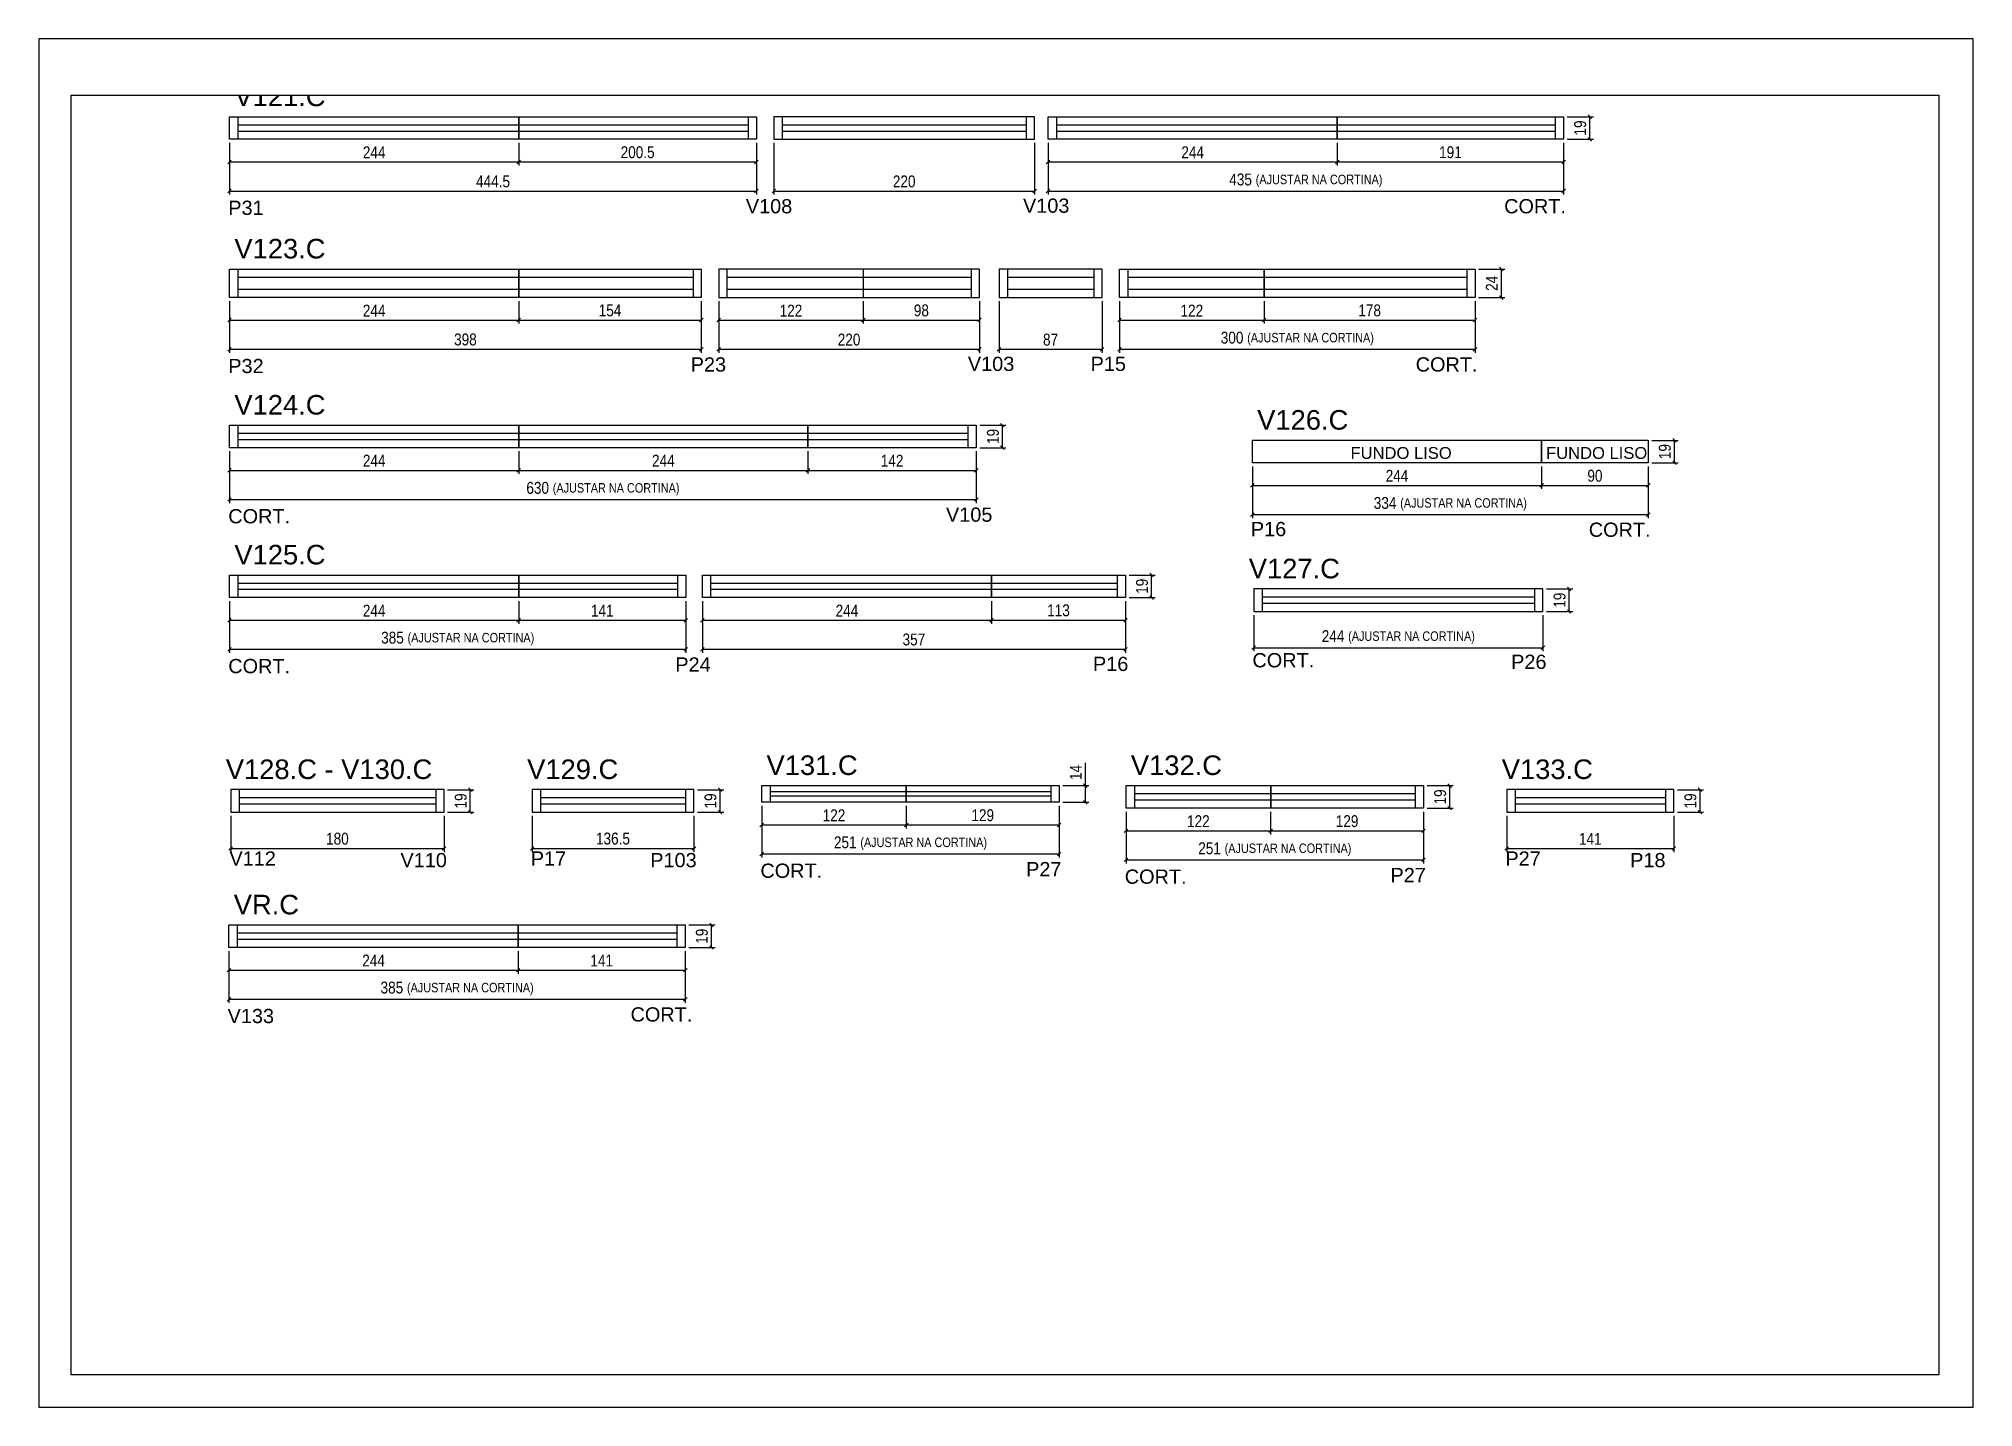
# Paper-space layout '10' of a CAD drawing. Extents: x 0 to 297, y 0 to 210.
# The model-space entities are those that its viewports show. They can reach past a viewport. Long polylines and large blocks are cut down to what shows.
import ezdxf

# ---------------------------------------------------------------- set-up
doc = ezdxf.new("R2010")
doc.units = 0
for name, color, linetype in [('5', 5, 'Continuous'), ('COTA', 241, 'Continuous'), ('NOMENCLATURA', 7, 'Continuous'), ('Painéis', 200, 'Continuous'), ('SARR_2.2x7', 40, 'Continuous'), ('SARR_EDITAR', 141, 'Continuous')]:
    doc.layers.add(name, color=color, linetype=linetype)
doc.styles.add('COTA TECNICA', font='techl___.ttf', dxfattribs={"height": 10})
doc.styles.add('COTA TECNICA-50', font='techl___.ttf', dxfattribs={"height": 10})
doc.styles.get("Standard").update_dxf_attribs({"font": 'arial.ttf'})
doc.dimstyles.new('COTA PAINEL-50', dxfattribs={"dimtxt": 10, "dimasz": 3, "dimexe": 3, "dimexo": 3, "dimgap": 3, "dimtad": 1, "dimdec": 1, "dimzin": 12, "dimdsep": 46, "dimtxsty": 'COTA TECNICA-50', "dimblk1": 'OBLIQUE', "dimblk2": 'OBLIQUE', "dimsah": 1, "dimcen": 0.9, "dimclrd": 4, "dimclre": 4, "dimclrt": 240, "dimadec": 1, "dimazin": 3, "dimtfac": 1, "dimtdec": 1, "dimtmove": 0, "dimatfit": 3, "dimfxl": 1, "dimtolj": 1, "dimtzin": 12, "dimarcsym": 0})
doc.dimstyles.new('PAINEL', dxfattribs={"dimtxt": 10, "dimasz": 3, "dimexe": 3, "dimexo": 3, "dimgap": 3, "dimtad": 1, "dimdec": 1, "dimzin": 12, "dimdsep": 46, "dimtxsty": 'COTA TECNICA', "dimblk1": 'OBLIQUE', "dimblk2": 'OBLIQUE', "dimsah": 1, "dimcen": 0.9, "dimclrd": 4, "dimclre": 4, "dimclrt": 240, "dimadec": 1, "dimazin": 3, "dimtfac": 1, "dimtdec": 1, "dimtmove": 0, "dimatfit": 3, "dimfxl": 1, "dimtolj": 1, "dimtzin": 12, "dimarcsym": 0})

psp = doc.layouts.new('10')

msp = doc.modelspace()

# ---------------------------------------------------------------- texts
at = {"layer": '5', "linetype": 'Continuous'}
for s, p in [('P31', (1672.12, 16567.92)), ('V108', (2108.81, 16569.24)), ('V103', (2342.65, 16569.74)), ('CORT.', (2748.6, 16569.24)), ('P32', (1672.12, 16434.48)), ('P23', (2062.31, 16435.8)), ('V103', (2296.15, 16436.3)), ('P15', (2399.7, 16436.3)), ('CORT.', (2673.96, 16435.8)), ('CORT.', (1672.12, 16307.82)), ('V105', (2277.67, 16309.15)), ('P16', (2534.89, 16296.98)), ('CORT.', (2820.01, 16296.43)), ('CORT.', (1672.12, 16181.45)), ('P24', (2049.31, 16182.77)), ('P16', (2401.7, 16183.27)), ('CORT.', (2536.23, 16186.37)), ('P26', (2754.51, 16185.04)), ('V112', (1673.11, 16019.12)), ('V110', (1817.4, 16017.79)), ('P17', (1927.38, 16019.12)), ('P103', (2028.17, 16017.79)), ('P27', (2749.66, 16019.12)), ('P18', (2854.94, 16017.79)), ('CORT.', (2121.08, 16008.87)), ('P27', (2345.29, 16010.19)), ('CORT.', (2428.51, 16003.87)), ('P27', (2652.72, 16005.19)), ('V133', (1671.58, 15886.35)), ('CORT.', (2011.52, 15887.67))]:
    msp.add_text(s, height=12, rotation=359.99996, dxfattribs=at).set_placement(p)
at = {"layer": 'NOMENCLATURA', "linetype": 'Continuous'}
for s, height, p in [('V121.C', 16.5, (1677.28, 16659.63)), ('V123.C', 16.5, (1677.28, 16531.19)), ('V124.C', 16.5, (1677.28, 16399.53)), ('V126.C', 16.5, (2540.24, 16386.81)), ('FUNDO LISO', 10, (2618.97, 16362.14)), ('FUNDO LISO', 10, (2783.97, 16362.14)), ('V125.C', 16.5, (1677.28, 16273.16)), ('V127.C', 16.5, (2533.16, 16261.43)), ('V131.C', 16.5, (2126.25, 16095.58)), ('V132.C', 16.5, (2433.67, 16095.58)), ('V128.C - V130.C', 16.5, (1670.04, 16092.18)), ('V129.C', 16.5, (1924.31, 16092.18)), ('V133.C', 16.5, (2746.58, 16092.18)), ('VR.C', 16.5, (1676.74, 15978.05))]:
    msp.add_text(s, height=height, dxfattribs=at).set_placement(p)

# ---------------------------------------------------------------- blocks, each defined once
blk = doc.blocks.new('_Oblique')
at = {"color": 0, "linetype": 'ByBlock', "lineweight": -2}
blk.add_line((-0.5, -0.5), (0.5, 0.5), dxfattribs=at)
blk = doc.blocks.new('*D145')
at = {"layer": 'COTA', "color": 4, "linetype": 'ByBlock', "lineweight": -2, "transparency": 16777216}
for p, q in [((1673.2, 16628.7), (1673.2, 16609.6)), ((1917.2, 16628.7), (1917.2, 16609.6)), ((1673.2, 16612.6), (1917.2, 16612.6))]:
    blk.add_line(p, q, dxfattribs=at)
at = {"layer": 'Defpoints', "color": 0, "linetype": 'ByBlock', "transparency": 16777216}
for p in [(1673.2, 16631.7), (1917.2, 16631.7), (1917.2, 16612.6)]:
    blk.add_point(p, dxfattribs=at)
at = {"layer": 'COTA', "color": 4, "linetype": 'ByBlock', "lineweight": -2, "transparency": 16777216, "xscale": 3, "yscale": 3, "zscale": 3, "rotation": 180}
blk.add_blockref('_Oblique', (1673.2, 16612.6), dxfattribs=at)
at = {"layer": 'COTA', "color": 4, "linetype": 'ByBlock', "lineweight": -2, "transparency": 16777216, "xscale": 3, "yscale": 3, "zscale": 3}
blk.add_blockref('_Oblique', (1917.2, 16612.6), dxfattribs=at)
at = {"layer": 'COTA', "color": 240, "linetype": 'ByBlock', "transparency": 16777216, "insert": (1795.2, 16620.7), "char_height": 10, "attachment_point": 5, "style": 'COTA TECNICA-50'}
blk.add_mtext('\\A1;244', dxfattribs=at)
blk = doc.blocks.new('*D146')
at = {"layer": 'COTA', "color": 4, "linetype": 'ByBlock', "lineweight": -2, "transparency": 16777216}
for p, q in [((1917.2, 16628.7), (1917.2, 16609.6)), ((2117.7, 16628.7), (2117.7, 16609.6)), ((1917.2, 16612.6), (2117.7, 16612.6))]:
    blk.add_line(p, q, dxfattribs=at)
at = {"layer": 'Defpoints', "color": 0, "linetype": 'ByBlock', "transparency": 16777216}
for p in [(1917.2, 16631.7), (2117.7, 16631.7), (2117.7, 16612.6)]:
    blk.add_point(p, dxfattribs=at)
at = {"layer": 'COTA', "color": 4, "linetype": 'ByBlock', "lineweight": -2, "transparency": 16777216, "xscale": 3, "yscale": 3, "zscale": 3, "rotation": 180}
blk.add_blockref('_Oblique', (1917.2, 16612.6), dxfattribs=at)
at = {"layer": 'COTA', "color": 4, "linetype": 'ByBlock', "lineweight": -2, "transparency": 16777216, "xscale": 3, "yscale": 3, "zscale": 3}
blk.add_blockref('_Oblique', (2117.7, 16612.6), dxfattribs=at)
at = {"layer": 'COTA', "color": 240, "linetype": 'ByBlock', "transparency": 16777216, "insert": (2017.5, 16620.7), "char_height": 10, "attachment_point": 5, "style": 'COTA TECNICA-50'}
blk.add_mtext('\\A1;200.5', dxfattribs=at)
blk = doc.blocks.new('*D147')
at = {"layer": 'COTA', "color": 4, "lineweight": -2, "transparency": 16777216}
for p, q in [((1673.2, 16628.7), (1673.2, 16585)), ((2117.7, 16628.7), (2117.7, 16585)), ((1673.2, 16588), (2117.7, 16588))]:
    blk.add_line(p, q, dxfattribs=at)
at = {"layer": 'Defpoints', "color": 0, "transparency": 16777216}
for p in [(1673.2, 16631.7), (2117.7, 16631.7), (2117.7, 16588)]:
    blk.add_point(p, dxfattribs=at)
at = {"layer": 'COTA', "color": 4, "lineweight": -2, "transparency": 16777216, "xscale": 3, "yscale": 3, "zscale": 3, "rotation": 180}
blk.add_blockref('_Oblique', (1673.2, 16588), dxfattribs=at)
at = {"layer": 'COTA', "color": 4, "lineweight": -2, "transparency": 16777216, "xscale": 3, "yscale": 3, "zscale": 3}
blk.add_blockref('_Oblique', (2117.7, 16588), dxfattribs=at)
at = {"layer": 'COTA', "color": 240, "transparency": 16777216, "insert": (1895.5, 16596.1), "char_height": 10, "attachment_point": 5, "style": 'COTA TECNICA'}
blk.add_mtext('\\A1;444.5', dxfattribs=at)
blk = doc.blocks.new('*D148')
at = {"layer": 'COTA', "color": 4, "linetype": 'ByBlock', "lineweight": -2, "transparency": 16777216}
for p, q in [((2132.4, 16628.7), (2132.4, 16585)), ((2352.4, 16628.7), (2352.4, 16585)), ((2132.4, 16588), (2352.4, 16588))]:
    blk.add_line(p, q, dxfattribs=at)
at = {"layer": 'Defpoints', "color": 0, "linetype": 'ByBlock', "transparency": 16777216}
for p in [(2132.4, 16631.7), (2352.4, 16631.7), (2352.4, 16588)]:
    blk.add_point(p, dxfattribs=at)
at = {"layer": 'COTA', "color": 4, "linetype": 'ByBlock', "lineweight": -2, "transparency": 16777216, "xscale": 3, "yscale": 3, "zscale": 3, "rotation": 180}
blk.add_blockref('_Oblique', (2132.4, 16588), dxfattribs=at)
at = {"layer": 'COTA', "color": 4, "linetype": 'ByBlock', "lineweight": -2, "transparency": 16777216, "xscale": 3, "yscale": 3, "zscale": 3}
blk.add_blockref('_Oblique', (2352.4, 16588), dxfattribs=at)
at = {"layer": 'COTA', "color": 240, "linetype": 'ByBlock', "transparency": 16777216, "insert": (2242.4, 16596.1), "char_height": 10, "attachment_point": 5, "style": 'COTA TECNICA-50'}
blk.add_mtext('\\A1;220', dxfattribs=at)
blk = doc.blocks.new('*D149')
at = {"layer": 'COTA', "color": 4, "linetype": 'ByBlock', "lineweight": -2, "transparency": 16777216}
for p, q in [((2363.8, 16628.7), (2363.8, 16609.6)), ((2607.8, 16628.7), (2607.8, 16609.6)), ((2363.8, 16612.6), (2607.8, 16612.6))]:
    blk.add_line(p, q, dxfattribs=at)
at = {"layer": 'Defpoints', "color": 0, "linetype": 'ByBlock', "transparency": 16777216}
for p in [(2363.8, 16631.7), (2607.8, 16631.7), (2607.8, 16612.6)]:
    blk.add_point(p, dxfattribs=at)
at = {"layer": 'COTA', "color": 4, "linetype": 'ByBlock', "lineweight": -2, "transparency": 16777216, "xscale": 3, "yscale": 3, "zscale": 3, "rotation": 180}
blk.add_blockref('_Oblique', (2363.8, 16612.6), dxfattribs=at)
at = {"layer": 'COTA', "color": 4, "linetype": 'ByBlock', "lineweight": -2, "transparency": 16777216, "xscale": 3, "yscale": 3, "zscale": 3}
blk.add_blockref('_Oblique', (2607.8, 16612.6), dxfattribs=at)
at = {"layer": 'COTA', "color": 240, "linetype": 'ByBlock', "transparency": 16777216, "insert": (2485.8, 16620.7), "char_height": 10, "attachment_point": 5, "style": 'COTA TECNICA-50'}
blk.add_mtext('\\A1;244', dxfattribs=at)
blk = doc.blocks.new('*D150')
at = {"layer": 'COTA', "color": 4, "linetype": 'ByBlock', "lineweight": -2, "transparency": 16777216}
for p, q in [((2607.8, 16628.7), (2607.8, 16609.6)), ((2798.8, 16628.7), (2798.8, 16609.6)), ((2607.8, 16612.6), (2798.8, 16612.6))]:
    blk.add_line(p, q, dxfattribs=at)
at = {"layer": 'Defpoints', "color": 0, "linetype": 'ByBlock', "transparency": 16777216}
for p in [(2607.8, 16631.7), (2798.8, 16631.7), (2798.8, 16612.6)]:
    blk.add_point(p, dxfattribs=at)
at = {"layer": 'COTA', "color": 4, "linetype": 'ByBlock', "lineweight": -2, "transparency": 16777216, "xscale": 3, "yscale": 3, "zscale": 3, "rotation": 180}
blk.add_blockref('_Oblique', (2607.8, 16612.6), dxfattribs=at)
at = {"layer": 'COTA', "color": 4, "linetype": 'ByBlock', "lineweight": -2, "transparency": 16777216, "xscale": 3, "yscale": 3, "zscale": 3}
blk.add_blockref('_Oblique', (2798.8, 16612.6), dxfattribs=at)
at = {"layer": 'COTA', "color": 240, "linetype": 'ByBlock', "transparency": 16777216, "insert": (2703.3, 16620.7), "char_height": 10, "attachment_point": 5, "style": 'COTA TECNICA-50'}
blk.add_mtext('\\A1;191', dxfattribs=at)
blk = doc.blocks.new('*D151')
at = {"layer": 'COTA', "color": 4, "lineweight": -2, "transparency": 16777216}
for p, q in [((2363.8, 16628.7), (2363.8, 16585)), ((2798.8, 16628.7), (2798.8, 16585)), ((2363.8, 16588), (2798.8, 16588))]:
    blk.add_line(p, q, dxfattribs=at)
at = {"layer": 'Defpoints', "color": 0, "transparency": 16777216}
for p in [(2363.8, 16631.7), (2798.8, 16631.7), (2798.8, 16588)]:
    blk.add_point(p, dxfattribs=at)
at = {"layer": 'COTA', "color": 4, "lineweight": -2, "transparency": 16777216, "xscale": 3, "yscale": 3, "zscale": 3, "rotation": 180}
blk.add_blockref('_Oblique', (2363.8, 16588), dxfattribs=at)
at = {"layer": 'COTA', "color": 4, "lineweight": -2, "transparency": 16777216, "xscale": 3, "yscale": 3, "zscale": 3}
blk.add_blockref('_Oblique', (2798.8, 16588), dxfattribs=at)
at = {"layer": 'COTA', "color": 240, "transparency": 16777216, "insert": (2581.3, 16596.6), "char_height": 10, "attachment_point": 5, "style": 'COTA TECNICA'}
blk.add_mtext('\\A1;435 {\\H0.8x;(AJUSTAR NA CORTINA)}', dxfattribs=at)
blk = doc.blocks.new('*D152')
at = {"layer": 'COTA', "color": 4, "lineweight": -2, "transparency": 16777216}
for p, q in [((2801.8, 16650.7), (2823.9, 16650.7)), ((2820.9, 16631.7), (2820.9, 16650.7)), ((2801.8, 16631.7), (2823.9, 16631.7))]:
    blk.add_line(p, q, dxfattribs=at)
at = {"layer": 'Defpoints', "color": 0, "transparency": 16777216}
for p in [(2798.8, 16650.7), (2820.9, 16650.7), (2798.8, 16631.7)]:
    blk.add_point(p, dxfattribs=at)
at = {"layer": 'COTA', "color": 4, "lineweight": -2, "transparency": 16777216, "xscale": 3, "yscale": 3, "zscale": 3}
for p, rotation in [((2820.9, 16650.7), 90), ((2820.9, 16631.7), 270)]:
    blk.add_blockref('_Oblique', p, dxfattribs=dict(at, rotation=rotation))
at = {"layer": 'COTA', "color": 240, "transparency": 16777216, "insert": (2812.8, 16641.2), "char_height": 10, "attachment_point": 5, "rotation": 90, "style": 'COTA TECNICA'}
blk.add_mtext('\\A1;19', dxfattribs=at)
blk = doc.blocks.new('*D156')
at = {"layer": 'COTA', "color": 4, "linetype": 'ByBlock', "lineweight": -2, "transparency": 16777216}
for p, q in [((1673.2, 16495.2), (1673.2, 16476.2)), ((1917.2, 16495.2), (1917.2, 16476.2)), ((1673.2, 16479.2), (1917.2, 16479.2))]:
    blk.add_line(p, q, dxfattribs=at)
at = {"layer": 'Defpoints', "color": 0, "linetype": 'ByBlock', "transparency": 16777216}
for p in [(1673.2, 16498.2), (1917.2, 16498.2), (1917.2, 16479.2)]:
    blk.add_point(p, dxfattribs=at)
at = {"layer": 'COTA', "color": 4, "linetype": 'ByBlock', "lineweight": -2, "transparency": 16777216, "xscale": 3, "yscale": 3, "zscale": 3, "rotation": 180}
blk.add_blockref('_Oblique', (1673.2, 16479.2), dxfattribs=at)
at = {"layer": 'COTA', "color": 4, "linetype": 'ByBlock', "lineweight": -2, "transparency": 16777216, "xscale": 3, "yscale": 3, "zscale": 3}
blk.add_blockref('_Oblique', (1917.2, 16479.2), dxfattribs=at)
at = {"layer": 'COTA', "color": 240, "linetype": 'ByBlock', "transparency": 16777216, "insert": (1795.2, 16487.2), "char_height": 10, "attachment_point": 5, "style": 'COTA TECNICA-50'}
blk.add_mtext('\\A1;244', dxfattribs=at)
blk = doc.blocks.new('*D157')
at = {"layer": 'COTA', "color": 4, "linetype": 'ByBlock', "lineweight": -2, "transparency": 16777216}
for p, q in [((1917.2, 16495.2), (1917.2, 16476.2)), ((2071.2, 16495.2), (2071.2, 16476.2)), ((1917.2, 16479.2), (2071.2, 16479.2))]:
    blk.add_line(p, q, dxfattribs=at)
at = {"layer": 'Defpoints', "color": 0, "linetype": 'ByBlock', "transparency": 16777216}
for p in [(1917.2, 16498.2), (2071.2, 16498.2), (2071.2, 16479.2)]:
    blk.add_point(p, dxfattribs=at)
at = {"layer": 'COTA', "color": 4, "linetype": 'ByBlock', "lineweight": -2, "transparency": 16777216, "xscale": 3, "yscale": 3, "zscale": 3, "rotation": 180}
blk.add_blockref('_Oblique', (1917.2, 16479.2), dxfattribs=at)
at = {"layer": 'COTA', "color": 4, "linetype": 'ByBlock', "lineweight": -2, "transparency": 16777216, "xscale": 3, "yscale": 3, "zscale": 3}
blk.add_blockref('_Oblique', (2071.2, 16479.2), dxfattribs=at)
at = {"layer": 'COTA', "color": 240, "linetype": 'ByBlock', "transparency": 16777216, "insert": (1994.2, 16487.3), "char_height": 10, "attachment_point": 5, "style": 'COTA TECNICA-50'}
blk.add_mtext('\\A1;154', dxfattribs=at)
blk = doc.blocks.new('*D158')
at = {"layer": 'COTA', "color": 4, "lineweight": -2, "transparency": 16777216}
for p, q in [((1673.2, 16495.2), (1673.2, 16451.6)), ((2071.2, 16495.2), (2071.2, 16451.6)), ((1673.2, 16454.6), (2071.2, 16454.6))]:
    blk.add_line(p, q, dxfattribs=at)
at = {"layer": 'Defpoints', "color": 0, "transparency": 16777216}
for p in [(1673.2, 16498.2), (2071.2, 16498.2), (2071.2, 16454.6)]:
    blk.add_point(p, dxfattribs=at)
at = {"layer": 'COTA', "color": 4, "lineweight": -2, "transparency": 16777216, "xscale": 3, "yscale": 3, "zscale": 3, "rotation": 180}
blk.add_blockref('_Oblique', (1673.2, 16454.6), dxfattribs=at)
at = {"layer": 'COTA', "color": 4, "lineweight": -2, "transparency": 16777216, "xscale": 3, "yscale": 3, "zscale": 3}
blk.add_blockref('_Oblique', (2071.2, 16454.6), dxfattribs=at)
at = {"layer": 'COTA', "color": 240, "transparency": 16777216, "insert": (1872.2, 16462.8), "char_height": 10, "attachment_point": 5, "style": 'COTA TECNICA'}
blk.add_mtext('\\A1;398', dxfattribs=at)
blk = doc.blocks.new('*D153')
at = {"layer": 'COTA', "color": 4, "linetype": 'ByBlock', "lineweight": -2, "transparency": 16777216}
for p, q in [((2085.9, 16495.2), (2085.9, 16451.6)), ((2305.9, 16495.2), (2305.9, 16451.6)), ((2085.9, 16454.6), (2305.9, 16454.6))]:
    blk.add_line(p, q, dxfattribs=at)
at = {"layer": 'Defpoints', "color": 0, "linetype": 'ByBlock', "transparency": 16777216}
for p in [(2085.9, 16498.2), (2305.9, 16498.2), (2305.9, 16454.6)]:
    blk.add_point(p, dxfattribs=at)
at = {"layer": 'COTA', "color": 4, "linetype": 'ByBlock', "lineweight": -2, "transparency": 16777216, "xscale": 3, "yscale": 3, "zscale": 3, "rotation": 180}
blk.add_blockref('_Oblique', (2085.9, 16454.6), dxfattribs=at)
at = {"layer": 'COTA', "color": 4, "linetype": 'ByBlock', "lineweight": -2, "transparency": 16777216, "xscale": 3, "yscale": 3, "zscale": 3}
blk.add_blockref('_Oblique', (2305.9, 16454.6), dxfattribs=at)
at = {"layer": 'COTA', "color": 240, "linetype": 'ByBlock', "transparency": 16777216, "insert": (2195.9, 16462.7), "char_height": 10, "attachment_point": 5, "style": 'COTA TECNICA-50'}
blk.add_mtext('\\A1;220', dxfattribs=at)
blk = doc.blocks.new('*D154')
at = {"layer": 'COTA', "color": 4, "linetype": 'ByBlock', "lineweight": -2, "transparency": 16777216}
for p, q in [((2424.1, 16495.2), (2424.1, 16476.2)), ((2546.1, 16495.2), (2546.1, 16476.2)), ((2424.1, 16479.2), (2546.1, 16479.2))]:
    blk.add_line(p, q, dxfattribs=at)
at = {"layer": 'Defpoints', "color": 0, "linetype": 'ByBlock', "transparency": 16777216}
for p in [(2424.1, 16498.2), (2546.1, 16498.2), (2546.1, 16479.2)]:
    blk.add_point(p, dxfattribs=at)
at = {"layer": 'COTA', "color": 4, "linetype": 'ByBlock', "lineweight": -2, "transparency": 16777216, "xscale": 3, "yscale": 3, "zscale": 3, "rotation": 180}
blk.add_blockref('_Oblique', (2424.1, 16479.2), dxfattribs=at)
at = {"layer": 'COTA', "color": 4, "linetype": 'ByBlock', "lineweight": -2, "transparency": 16777216, "xscale": 3, "yscale": 3, "zscale": 3}
blk.add_blockref('_Oblique', (2546.1, 16479.2), dxfattribs=at)
at = {"layer": 'COTA', "color": 240, "linetype": 'ByBlock', "transparency": 16777216, "insert": (2485.1, 16487.2), "char_height": 10, "attachment_point": 5, "style": 'COTA TECNICA-50'}
blk.add_mtext('\\A1;122', dxfattribs=at)
blk = doc.blocks.new('*D155')
at = {"layer": 'COTA', "color": 4, "linetype": 'ByBlock', "lineweight": -2, "transparency": 16777216}
for p, q in [((2546.1, 16495.2), (2546.1, 16476.2)), ((2724.1, 16495.2), (2724.1, 16476.2)), ((2546.1, 16479.2), (2724.1, 16479.2))]:
    blk.add_line(p, q, dxfattribs=at)
at = {"layer": 'Defpoints', "color": 0, "linetype": 'ByBlock', "transparency": 16777216}
for p in [(2546.1, 16498.2), (2724.1, 16498.2), (2724.1, 16479.2)]:
    blk.add_point(p, dxfattribs=at)
at = {"layer": 'COTA', "color": 4, "linetype": 'ByBlock', "lineweight": -2, "transparency": 16777216, "xscale": 3, "yscale": 3, "zscale": 3, "rotation": 180}
blk.add_blockref('_Oblique', (2546.1, 16479.2), dxfattribs=at)
at = {"layer": 'COTA', "color": 4, "linetype": 'ByBlock', "lineweight": -2, "transparency": 16777216, "xscale": 3, "yscale": 3, "zscale": 3}
blk.add_blockref('_Oblique', (2724.1, 16479.2), dxfattribs=at)
at = {"layer": 'COTA', "color": 240, "linetype": 'ByBlock', "transparency": 16777216, "insert": (2635.1, 16487.3), "char_height": 10, "attachment_point": 5, "style": 'COTA TECNICA-50'}
blk.add_mtext('\\A1;178', dxfattribs=at)
blk = doc.blocks.new('*D159')
at = {"layer": 'COTA', "color": 4, "lineweight": -2, "transparency": 16777216}
for p, q in [((2424.1, 16495.2), (2424.1, 16451.6)), ((2724.1, 16495.2), (2724.1, 16451.6)), ((2424.1, 16454.6), (2724.1, 16454.6))]:
    blk.add_line(p, q, dxfattribs=at)
at = {"layer": 'Defpoints', "color": 0, "transparency": 16777216}
for p in [(2424.1, 16498.2), (2724.1, 16498.2), (2724.1, 16454.6)]:
    blk.add_point(p, dxfattribs=at)
at = {"layer": 'COTA', "color": 4, "lineweight": -2, "transparency": 16777216, "xscale": 3, "yscale": 3, "zscale": 3, "rotation": 180}
blk.add_blockref('_Oblique', (2424.1, 16454.6), dxfattribs=at)
at = {"layer": 'COTA', "color": 4, "lineweight": -2, "transparency": 16777216, "xscale": 3, "yscale": 3, "zscale": 3}
blk.add_blockref('_Oblique', (2724.1, 16454.6), dxfattribs=at)
at = {"layer": 'COTA', "color": 240, "transparency": 16777216, "insert": (2574.1, 16463.2), "char_height": 10, "attachment_point": 5, "style": 'COTA TECNICA'}
blk.add_mtext('\\A1;300 {\\H0.8x;(AJUSTAR NA CORTINA)}', dxfattribs=at)
blk = doc.blocks.new('*D160')
at = {"layer": 'COTA', "color": 4, "lineweight": -2, "transparency": 16777216}
for p, q in [((2727.1, 16522.2), (2749.3, 16522.2)), ((2746.3, 16498.2), (2746.3, 16522.2)), ((2727.1, 16498.2), (2749.3, 16498.2))]:
    blk.add_line(p, q, dxfattribs=at)
at = {"layer": 'Defpoints', "color": 0, "transparency": 16777216}
for p in [(2724.1, 16522.2), (2746.3, 16522.2), (2724.1, 16498.2)]:
    blk.add_point(p, dxfattribs=at)
at = {"layer": 'COTA', "color": 4, "lineweight": -2, "transparency": 16777216, "xscale": 3, "yscale": 3, "zscale": 3}
for p, rotation in [((2746.3, 16522.2), 90), ((2746.3, 16498.2), 270)]:
    blk.add_blockref('_Oblique', p, dxfattribs=dict(at, rotation=rotation))
at = {"layer": 'COTA', "color": 240, "transparency": 16777216, "insert": (2738.2, 16510.2), "char_height": 10, "attachment_point": 5, "rotation": 90, "style": 'COTA TECNICA'}
blk.add_mtext('\\A1;24', dxfattribs=at)
blk = doc.blocks.new('*D161')
at = {"layer": 'COTA', "color": 4, "linetype": 'ByBlock', "lineweight": -2, "transparency": 16777216}
for p, q in [((2085.9, 16495.2), (2085.9, 16476.2)), ((2207.9, 16495.2), (2207.9, 16476.2)), ((2085.9, 16479.2), (2207.9, 16479.2))]:
    blk.add_line(p, q, dxfattribs=at)
at = {"layer": 'Defpoints', "color": 0, "linetype": 'ByBlock', "transparency": 16777216}
for p in [(2085.9, 16498.2), (2207.9, 16498.2), (2207.9, 16479.2)]:
    blk.add_point(p, dxfattribs=at)
at = {"layer": 'COTA', "color": 4, "linetype": 'ByBlock', "lineweight": -2, "transparency": 16777216, "xscale": 3, "yscale": 3, "zscale": 3, "rotation": 180}
blk.add_blockref('_Oblique', (2085.9, 16479.2), dxfattribs=at)
at = {"layer": 'COTA', "color": 4, "linetype": 'ByBlock', "lineweight": -2, "transparency": 16777216, "xscale": 3, "yscale": 3, "zscale": 3}
blk.add_blockref('_Oblique', (2207.9, 16479.2), dxfattribs=at)
at = {"layer": 'COTA', "color": 240, "linetype": 'ByBlock', "transparency": 16777216, "insert": (2146.9, 16487.2), "char_height": 10, "attachment_point": 5, "style": 'COTA TECNICA-50'}
blk.add_mtext('\\A1;122', dxfattribs=at)
blk = doc.blocks.new('*D162')
at = {"layer": 'COTA', "color": 4, "linetype": 'ByBlock', "lineweight": -2, "transparency": 16777216}
for p, q in [((2207.9, 16495.2), (2207.9, 16476.2)), ((2305.9, 16495.2), (2305.9, 16476.2)), ((2207.9, 16479.2), (2305.9, 16479.2))]:
    blk.add_line(p, q, dxfattribs=at)
at = {"layer": 'Defpoints', "color": 0, "linetype": 'ByBlock', "transparency": 16777216}
for p in [(2207.9, 16498.2), (2305.9, 16498.2), (2305.9, 16479.2)]:
    blk.add_point(p, dxfattribs=at)
at = {"layer": 'COTA', "color": 4, "linetype": 'ByBlock', "lineweight": -2, "transparency": 16777216, "xscale": 3, "yscale": 3, "zscale": 3, "rotation": 180}
blk.add_blockref('_Oblique', (2207.9, 16479.2), dxfattribs=at)
at = {"layer": 'COTA', "color": 4, "linetype": 'ByBlock', "lineweight": -2, "transparency": 16777216, "xscale": 3, "yscale": 3, "zscale": 3}
blk.add_blockref('_Oblique', (2305.9, 16479.2), dxfattribs=at)
at = {"layer": 'COTA', "color": 240, "linetype": 'ByBlock', "transparency": 16777216, "insert": (2256.9, 16487.3), "char_height": 10, "attachment_point": 5, "style": 'COTA TECNICA-50'}
blk.add_mtext('\\A1;98', dxfattribs=at)
blk = doc.blocks.new('*D163')
at = {"layer": 'COTA', "color": 4, "linetype": 'ByBlock', "lineweight": -2, "transparency": 16777216}
for p, q in [((2322.4, 16495.2), (2322.4, 16451.6)), ((2409.4, 16495.2), (2409.4, 16451.6)), ((2322.4, 16454.6), (2409.4, 16454.6))]:
    blk.add_line(p, q, dxfattribs=at)
at = {"layer": 'Defpoints', "color": 0, "linetype": 'ByBlock', "transparency": 16777216}
for p in [(2322.4, 16498.2), (2409.4, 16498.2), (2409.4, 16454.6)]:
    blk.add_point(p, dxfattribs=at)
at = {"layer": 'COTA', "color": 4, "linetype": 'ByBlock', "lineweight": -2, "transparency": 16777216, "xscale": 3, "yscale": 3, "zscale": 3, "rotation": 180}
blk.add_blockref('_Oblique', (2322.4, 16454.6), dxfattribs=at)
at = {"layer": 'COTA', "color": 4, "linetype": 'ByBlock', "lineweight": -2, "transparency": 16777216, "xscale": 3, "yscale": 3, "zscale": 3}
blk.add_blockref('_Oblique', (2409.4, 16454.6), dxfattribs=at)
at = {"layer": 'COTA', "color": 240, "linetype": 'ByBlock', "transparency": 16777216, "insert": (2365.9, 16462.7), "char_height": 10, "attachment_point": 5, "style": 'COTA TECNICA-50'}
blk.add_mtext('\\A1;87', dxfattribs=at)
blk = doc.blocks.new('*D164')
at = {"layer": 'COTA', "color": 4, "linetype": 'ByBlock', "lineweight": -2, "transparency": 16777216}
for p, q in [((1673.2, 16368.6), (1673.2, 16349.5)), ((1917.2, 16368.6), (1917.2, 16349.5)), ((1673.2, 16352.5), (1917.2, 16352.5))]:
    blk.add_line(p, q, dxfattribs=at)
at = {"layer": 'Defpoints', "color": 0, "linetype": 'ByBlock', "transparency": 16777216}
for p in [(1673.2, 16371.6), (1917.2, 16371.6), (1917.2, 16352.5)]:
    blk.add_point(p, dxfattribs=at)
at = {"layer": 'COTA', "color": 4, "linetype": 'ByBlock', "lineweight": -2, "transparency": 16777216, "xscale": 3, "yscale": 3, "zscale": 3, "rotation": 180}
blk.add_blockref('_Oblique', (1673.2, 16352.5), dxfattribs=at)
at = {"layer": 'COTA', "color": 4, "linetype": 'ByBlock', "lineweight": -2, "transparency": 16777216, "xscale": 3, "yscale": 3, "zscale": 3}
blk.add_blockref('_Oblique', (1917.2, 16352.5), dxfattribs=at)
at = {"layer": 'COTA', "color": 240, "linetype": 'ByBlock', "transparency": 16777216, "insert": (1795.2, 16360.6), "char_height": 10, "attachment_point": 5, "style": 'COTA TECNICA-50'}
blk.add_mtext('\\A1;244', dxfattribs=at)
blk = doc.blocks.new('*D165')
at = {"layer": 'COTA', "color": 4, "linetype": 'ByBlock', "lineweight": -2, "transparency": 16777216}
for p, q in [((2161.2, 16368.6), (2161.2, 16349.5)), ((2303.2, 16368.6), (2303.2, 16349.5)), ((2161.2, 16352.5), (2303.2, 16352.5))]:
    blk.add_line(p, q, dxfattribs=at)
at = {"layer": 'Defpoints', "color": 0, "linetype": 'ByBlock', "transparency": 16777216}
for p in [(2161.2, 16371.6), (2303.2, 16371.6), (2303.2, 16352.5)]:
    blk.add_point(p, dxfattribs=at)
at = {"layer": 'COTA', "color": 4, "linetype": 'ByBlock', "lineweight": -2, "transparency": 16777216, "xscale": 3, "yscale": 3, "zscale": 3, "rotation": 180}
blk.add_blockref('_Oblique', (2161.2, 16352.5), dxfattribs=at)
at = {"layer": 'COTA', "color": 4, "linetype": 'ByBlock', "lineweight": -2, "transparency": 16777216, "xscale": 3, "yscale": 3, "zscale": 3}
blk.add_blockref('_Oblique', (2303.2, 16352.5), dxfattribs=at)
at = {"layer": 'COTA', "color": 240, "linetype": 'ByBlock', "transparency": 16777216, "insert": (2232.2, 16360.6), "char_height": 10, "attachment_point": 5, "style": 'COTA TECNICA-50'}
blk.add_mtext('\\A1;142', dxfattribs=at)
blk = doc.blocks.new('*D166')
at = {"layer": 'COTA', "color": 4, "lineweight": -2, "transparency": 16777216}
for p, q in [((1673.2, 16368.6), (1673.2, 16324.9)), ((2303.2, 16368.6), (2303.2, 16324.9)), ((1673.2, 16327.9), (2303.2, 16327.9))]:
    blk.add_line(p, q, dxfattribs=at)
at = {"layer": 'Defpoints', "color": 0, "transparency": 16777216}
for p in [(1673.2, 16371.6), (2303.2, 16371.6), (2303.2, 16327.9)]:
    blk.add_point(p, dxfattribs=at)
at = {"layer": 'COTA', "color": 4, "lineweight": -2, "transparency": 16777216, "xscale": 3, "yscale": 3, "zscale": 3, "rotation": 180}
blk.add_blockref('_Oblique', (1673.2, 16327.9), dxfattribs=at)
at = {"layer": 'COTA', "color": 4, "lineweight": -2, "transparency": 16777216, "xscale": 3, "yscale": 3, "zscale": 3}
blk.add_blockref('_Oblique', (2303.2, 16327.9), dxfattribs=at)
at = {"layer": 'COTA', "color": 240, "transparency": 16777216, "insert": (1988.2, 16336.5), "char_height": 10, "attachment_point": 5, "style": 'COTA TECNICA'}
blk.add_mtext('\\A1;630 {\\H0.8x;(AJUSTAR NA CORTINA)}', dxfattribs=at)
blk = doc.blocks.new('*D167')
at = {"layer": 'COTA', "color": 4, "lineweight": -2, "transparency": 16777216}
for p, q in [((2306.2, 16390.6), (2328.3, 16390.6)), ((2325.3, 16371.6), (2325.3, 16390.6)), ((2306.2, 16371.6), (2328.3, 16371.6))]:
    blk.add_line(p, q, dxfattribs=at)
at = {"layer": 'Defpoints', "color": 0, "transparency": 16777216}
for p in [(2303.2, 16390.6), (2325.3, 16390.6), (2303.2, 16371.6)]:
    blk.add_point(p, dxfattribs=at)
at = {"layer": 'COTA', "color": 4, "lineweight": -2, "transparency": 16777216, "xscale": 3, "yscale": 3, "zscale": 3}
for p, rotation in [((2325.3, 16390.6), 90), ((2325.3, 16371.6), 270)]:
    blk.add_blockref('_Oblique', p, dxfattribs=dict(at, rotation=rotation))
at = {"layer": 'COTA', "color": 240, "transparency": 16777216, "insert": (2317.3, 16381.1), "char_height": 10, "attachment_point": 5, "rotation": 90, "style": 'COTA TECNICA'}
blk.add_mtext('\\A1;19', dxfattribs=at)
blk = doc.blocks.new('*D168')
at = {"layer": 'COTA', "color": 4, "linetype": 'ByBlock', "lineweight": -2, "transparency": 16777216}
for p, q in [((1917.2, 16368.6), (1917.2, 16349.5)), ((2161.2, 16368.6), (2161.2, 16349.5)), ((1917.2, 16352.5), (2161.2, 16352.5))]:
    blk.add_line(p, q, dxfattribs=at)
at = {"layer": 'Defpoints', "color": 0, "linetype": 'ByBlock', "transparency": 16777216}
for p in [(1917.2, 16371.6), (2161.2, 16371.6), (2161.2, 16352.5)]:
    blk.add_point(p, dxfattribs=at)
at = {"layer": 'COTA', "color": 4, "linetype": 'ByBlock', "lineweight": -2, "transparency": 16777216, "xscale": 3, "yscale": 3, "zscale": 3, "rotation": 180}
blk.add_blockref('_Oblique', (1917.2, 16352.5), dxfattribs=at)
at = {"layer": 'COTA', "color": 4, "linetype": 'ByBlock', "lineweight": -2, "transparency": 16777216, "xscale": 3, "yscale": 3, "zscale": 3}
blk.add_blockref('_Oblique', (2161.2, 16352.5), dxfattribs=at)
at = {"layer": 'COTA', "color": 240, "linetype": 'ByBlock', "transparency": 16777216, "insert": (2039.2, 16360.6), "char_height": 10, "attachment_point": 5, "style": 'COTA TECNICA-50'}
blk.add_mtext('\\A1;244', dxfattribs=at)
blk = doc.blocks.new('*D171')
at = {"layer": 'COTA', "color": 4, "linetype": 'ByBlock', "lineweight": -2, "transparency": 16777216}
for p, q in [((1673.2, 16242.2), (1673.2, 16223.1)), ((1917.2, 16242.2), (1917.2, 16223.1)), ((1673.2, 16226.1), (1917.2, 16226.1))]:
    blk.add_line(p, q, dxfattribs=at)
at = {"layer": 'Defpoints', "color": 0, "linetype": 'ByBlock', "transparency": 16777216}
for p in [(1673.2, 16245.2), (1917.2, 16245.2), (1917.2, 16226.1)]:
    blk.add_point(p, dxfattribs=at)
at = {"layer": 'COTA', "color": 4, "linetype": 'ByBlock', "lineweight": -2, "transparency": 16777216, "xscale": 3, "yscale": 3, "zscale": 3, "rotation": 180}
blk.add_blockref('_Oblique', (1673.2, 16226.1), dxfattribs=at)
at = {"layer": 'COTA', "color": 4, "linetype": 'ByBlock', "lineweight": -2, "transparency": 16777216, "xscale": 3, "yscale": 3, "zscale": 3}
blk.add_blockref('_Oblique', (1917.2, 16226.1), dxfattribs=at)
at = {"layer": 'COTA', "color": 240, "linetype": 'ByBlock', "transparency": 16777216, "insert": (1795.2, 16234.2), "char_height": 10, "attachment_point": 5, "style": 'COTA TECNICA-50'}
blk.add_mtext('\\A1;244', dxfattribs=at)
blk = doc.blocks.new('*D172')
at = {"layer": 'COTA', "color": 4, "linetype": 'ByBlock', "lineweight": -2, "transparency": 16777216}
for p, q in [((1917.2, 16242.2), (1917.2, 16223.1)), ((2058.2, 16242.2), (2058.2, 16223.1)), ((1917.2, 16226.1), (2058.2, 16226.1))]:
    blk.add_line(p, q, dxfattribs=at)
at = {"layer": 'Defpoints', "color": 0, "linetype": 'ByBlock', "transparency": 16777216}
for p in [(1917.2, 16245.2), (2058.2, 16245.2), (2058.2, 16226.1)]:
    blk.add_point(p, dxfattribs=at)
at = {"layer": 'COTA', "color": 4, "linetype": 'ByBlock', "lineweight": -2, "transparency": 16777216, "xscale": 3, "yscale": 3, "zscale": 3, "rotation": 180}
blk.add_blockref('_Oblique', (1917.2, 16226.1), dxfattribs=at)
at = {"layer": 'COTA', "color": 4, "linetype": 'ByBlock', "lineweight": -2, "transparency": 16777216, "xscale": 3, "yscale": 3, "zscale": 3}
blk.add_blockref('_Oblique', (2058.2, 16226.1), dxfattribs=at)
at = {"layer": 'COTA', "color": 240, "linetype": 'ByBlock', "transparency": 16777216, "insert": (1987.7, 16234.2), "char_height": 10, "attachment_point": 5, "style": 'COTA TECNICA-50'}
blk.add_mtext('\\A1;141', dxfattribs=at)
blk = doc.blocks.new('*D173')
at = {"layer": 'COTA', "color": 4, "lineweight": -2, "transparency": 16777216}
for p, q in [((1673.2, 16242.2), (1673.2, 16198.6)), ((2058.2, 16242.2), (2058.2, 16198.6)), ((1673.2, 16201.6), (2058.2, 16201.6))]:
    blk.add_line(p, q, dxfattribs=at)
at = {"layer": 'Defpoints', "color": 0, "transparency": 16777216}
for p in [(1673.2, 16245.2), (2058.2, 16245.2), (2058.2, 16201.6)]:
    blk.add_point(p, dxfattribs=at)
at = {"layer": 'COTA', "color": 4, "lineweight": -2, "transparency": 16777216, "xscale": 3, "yscale": 3, "zscale": 3, "rotation": 180}
blk.add_blockref('_Oblique', (1673.2, 16201.6), dxfattribs=at)
at = {"layer": 'COTA', "color": 4, "lineweight": -2, "transparency": 16777216, "xscale": 3, "yscale": 3, "zscale": 3}
blk.add_blockref('_Oblique', (2058.2, 16201.6), dxfattribs=at)
at = {"layer": 'COTA', "color": 240, "transparency": 16777216, "insert": (1865.7, 16210.2), "char_height": 10, "attachment_point": 5, "style": 'COTA TECNICA'}
blk.add_mtext('\\A1;385 {\\H0.8x;(AJUSTAR NA CORTINA)}', dxfattribs=at)
blk = doc.blocks.new('*D169')
at = {"layer": 'COTA', "color": 4, "linetype": 'ByBlock', "lineweight": -2, "transparency": 16777216}
for p, q in [((2536.2, 16355.8), (2536.2, 16336.8)), ((2780.2, 16355.8), (2780.2, 16336.8)), ((2536.2, 16339.8), (2780.2, 16339.8))]:
    blk.add_line(p, q, dxfattribs=at)
at = {"layer": 'Defpoints', "color": 0, "linetype": 'ByBlock', "transparency": 16777216}
for p in [(2536.2, 16358.8), (2780.2, 16358.8), (2780.2, 16339.8)]:
    blk.add_point(p, dxfattribs=at)
at = {"layer": 'COTA', "color": 4, "linetype": 'ByBlock', "lineweight": -2, "transparency": 16777216, "xscale": 3, "yscale": 3, "zscale": 3, "rotation": 180}
blk.add_blockref('_Oblique', (2536.2, 16339.8), dxfattribs=at)
at = {"layer": 'COTA', "color": 4, "linetype": 'ByBlock', "lineweight": -2, "transparency": 16777216, "xscale": 3, "yscale": 3, "zscale": 3}
blk.add_blockref('_Oblique', (2780.2, 16339.8), dxfattribs=at)
at = {"layer": 'COTA', "color": 240, "linetype": 'ByBlock', "transparency": 16777216, "insert": (2658.2, 16347.9), "char_height": 10, "attachment_point": 5, "style": 'COTA TECNICA-50'}
blk.add_mtext('\\A1;244', dxfattribs=at)
blk = doc.blocks.new('*D170')
at = {"layer": 'COTA', "color": 4, "linetype": 'ByBlock', "lineweight": -2, "transparency": 16777216}
for p, q in [((2780.2, 16355.8), (2780.2, 16336.8)), ((2870.2, 16355.8), (2870.2, 16336.8)), ((2780.2, 16339.8), (2870.2, 16339.8))]:
    blk.add_line(p, q, dxfattribs=at)
at = {"layer": 'Defpoints', "color": 0, "linetype": 'ByBlock', "transparency": 16777216}
for p in [(2780.2, 16358.8), (2870.2, 16358.8), (2870.2, 16339.8)]:
    blk.add_point(p, dxfattribs=at)
at = {"layer": 'COTA', "color": 4, "linetype": 'ByBlock', "lineweight": -2, "transparency": 16777216, "xscale": 3, "yscale": 3, "zscale": 3, "rotation": 180}
blk.add_blockref('_Oblique', (2780.2, 16339.8), dxfattribs=at)
at = {"layer": 'COTA', "color": 4, "linetype": 'ByBlock', "lineweight": -2, "transparency": 16777216, "xscale": 3, "yscale": 3, "zscale": 3}
blk.add_blockref('_Oblique', (2870.2, 16339.8), dxfattribs=at)
at = {"layer": 'COTA', "color": 240, "linetype": 'ByBlock', "transparency": 16777216, "insert": (2825.2, 16347.9), "char_height": 10, "attachment_point": 5, "style": 'COTA TECNICA-50'}
blk.add_mtext('\\A1;90', dxfattribs=at)
blk = doc.blocks.new('*D174')
at = {"layer": 'COTA', "color": 4, "lineweight": -2, "transparency": 16777216}
for p, q in [((2536.2, 16355.8), (2536.2, 16312.2)), ((2870.2, 16355.8), (2870.2, 16312.2)), ((2536.2, 16315.2), (2870.2, 16315.2))]:
    blk.add_line(p, q, dxfattribs=at)
at = {"layer": 'Defpoints', "color": 0, "transparency": 16777216}
for p in [(2536.2, 16358.8), (2870.2, 16358.8), (2870.2, 16315.2)]:
    blk.add_point(p, dxfattribs=at)
at = {"layer": 'COTA', "color": 4, "lineweight": -2, "transparency": 16777216, "xscale": 3, "yscale": 3, "zscale": 3, "rotation": 180}
blk.add_blockref('_Oblique', (2536.2, 16315.2), dxfattribs=at)
at = {"layer": 'COTA', "color": 4, "lineweight": -2, "transparency": 16777216, "xscale": 3, "yscale": 3, "zscale": 3}
blk.add_blockref('_Oblique', (2870.2, 16315.2), dxfattribs=at)
at = {"layer": 'COTA', "color": 240, "transparency": 16777216, "insert": (2703.2, 16323.8), "char_height": 10, "attachment_point": 5, "style": 'COTA TECNICA'}
blk.add_mtext('\\A1;334 {\\H0.8x;(AJUSTAR NA CORTINA)}', dxfattribs=at)
blk = doc.blocks.new('*D175')
at = {"layer": 'COTA', "color": 4, "lineweight": -2, "transparency": 16777216}
for p, q in [((2873.2, 16377.8), (2895.3, 16377.8)), ((2892.3, 16358.8), (2892.3, 16377.8)), ((2873.2, 16358.8), (2895.3, 16358.8))]:
    blk.add_line(p, q, dxfattribs=at)
at = {"layer": 'Defpoints', "color": 0, "transparency": 16777216}
for p in [(2870.2, 16377.8), (2892.3, 16377.8), (2870.2, 16358.8)]:
    blk.add_point(p, dxfattribs=at)
at = {"layer": 'COTA', "color": 4, "lineweight": -2, "transparency": 16777216, "xscale": 3, "yscale": 3, "zscale": 3}
for p, rotation in [((2892.3, 16377.8), 90), ((2892.3, 16358.8), 270)]:
    blk.add_blockref('_Oblique', p, dxfattribs=dict(at, rotation=rotation))
at = {"layer": 'COTA', "color": 240, "transparency": 16777216, "insert": (2884.2, 16368.3), "char_height": 10, "attachment_point": 5, "rotation": 90, "style": 'COTA TECNICA'}
blk.add_mtext('\\A1;19', dxfattribs=at)
blk = doc.blocks.new('*D176')
at = {"layer": 'COTA', "color": 4, "linetype": 'ByBlock', "lineweight": -2, "transparency": 16777216}
for p, q in [((2072.1, 16242.2), (2072.1, 16223.1)), ((2316.1, 16242.2), (2316.1, 16223.1)), ((2072.1, 16226.1), (2316.1, 16226.1))]:
    blk.add_line(p, q, dxfattribs=at)
at = {"layer": 'Defpoints', "color": 0, "linetype": 'ByBlock', "transparency": 16777216}
for p in [(2072.1, 16245.2), (2316.1, 16245.2), (2316.1, 16226.1)]:
    blk.add_point(p, dxfattribs=at)
at = {"layer": 'COTA', "color": 4, "linetype": 'ByBlock', "lineweight": -2, "transparency": 16777216, "xscale": 3, "yscale": 3, "zscale": 3, "rotation": 180}
blk.add_blockref('_Oblique', (2072.1, 16226.1), dxfattribs=at)
at = {"layer": 'COTA', "color": 4, "linetype": 'ByBlock', "lineweight": -2, "transparency": 16777216, "xscale": 3, "yscale": 3, "zscale": 3}
blk.add_blockref('_Oblique', (2316.1, 16226.1), dxfattribs=at)
at = {"layer": 'COTA', "color": 240, "linetype": 'ByBlock', "transparency": 16777216, "insert": (2194.1, 16234.2), "char_height": 10, "attachment_point": 5, "style": 'COTA TECNICA-50'}
blk.add_mtext('\\A1;244', dxfattribs=at)
blk = doc.blocks.new('*D177')
at = {"layer": 'COTA', "color": 4, "linetype": 'ByBlock', "lineweight": -2, "transparency": 16777216}
for p, q in [((2316.1, 16242.2), (2316.1, 16223.1)), ((2429.1, 16242.2), (2429.1, 16223.1)), ((2316.1, 16226.1), (2429.1, 16226.1))]:
    blk.add_line(p, q, dxfattribs=at)
at = {"layer": 'Defpoints', "color": 0, "linetype": 'ByBlock', "transparency": 16777216}
for p in [(2316.1, 16245.2), (2429.1, 16245.2), (2429.1, 16226.1)]:
    blk.add_point(p, dxfattribs=at)
at = {"layer": 'COTA', "color": 4, "linetype": 'ByBlock', "lineweight": -2, "transparency": 16777216, "xscale": 3, "yscale": 3, "zscale": 3, "rotation": 180}
blk.add_blockref('_Oblique', (2316.1, 16226.1), dxfattribs=at)
at = {"layer": 'COTA', "color": 4, "linetype": 'ByBlock', "lineweight": -2, "transparency": 16777216, "xscale": 3, "yscale": 3, "zscale": 3}
blk.add_blockref('_Oblique', (2429.1, 16226.1), dxfattribs=at)
at = {"layer": 'COTA', "color": 240, "linetype": 'ByBlock', "transparency": 16777216, "insert": (2372.6, 16234.4), "char_height": 10, "attachment_point": 5, "style": 'COTA TECNICA-50'}
blk.add_mtext('\\A1;113', dxfattribs=at)
blk = doc.blocks.new('*D178')
at = {"layer": 'COTA', "color": 4, "lineweight": -2, "transparency": 16777216}
for p, q in [((2072.1, 16242.2), (2072.1, 16198.6)), ((2429.1, 16242.2), (2429.1, 16198.6)), ((2072.1, 16201.6), (2429.1, 16201.6))]:
    blk.add_line(p, q, dxfattribs=at)
at = {"layer": 'Defpoints', "color": 0, "transparency": 16777216}
for p in [(2072.1, 16245.2), (2429.1, 16245.2), (2429.1, 16201.6)]:
    blk.add_point(p, dxfattribs=at)
at = {"layer": 'COTA', "color": 4, "lineweight": -2, "transparency": 16777216, "xscale": 3, "yscale": 3, "zscale": 3, "rotation": 180}
blk.add_blockref('_Oblique', (2072.1, 16201.6), dxfattribs=at)
at = {"layer": 'COTA', "color": 4, "lineweight": -2, "transparency": 16777216, "xscale": 3, "yscale": 3, "zscale": 3}
blk.add_blockref('_Oblique', (2429.1, 16201.6), dxfattribs=at)
at = {"layer": 'COTA', "color": 240, "transparency": 16777216, "insert": (2250.6, 16209.8), "char_height": 10, "attachment_point": 5, "style": 'COTA TECNICA'}
blk.add_mtext('\\A1;357', dxfattribs=at)
blk = doc.blocks.new('*D179')
at = {"layer": 'COTA', "color": 4, "lineweight": -2, "transparency": 16777216}
for p, q in [((2432.1, 16264.2), (2454.2, 16264.2)), ((2451.2, 16245.2), (2451.2, 16264.2)), ((2432.1, 16245.2), (2454.2, 16245.2))]:
    blk.add_line(p, q, dxfattribs=at)
at = {"layer": 'Defpoints', "color": 0, "transparency": 16777216}
for p in [(2429.1, 16264.2), (2451.2, 16264.2), (2429.1, 16245.2)]:
    blk.add_point(p, dxfattribs=at)
at = {"layer": 'COTA', "color": 4, "lineweight": -2, "transparency": 16777216, "xscale": 3, "yscale": 3, "zscale": 3}
for p, rotation in [((2451.2, 16264.2), 90), ((2451.2, 16245.2), 270)]:
    blk.add_blockref('_Oblique', p, dxfattribs=dict(at, rotation=rotation))
at = {"layer": 'COTA', "color": 240, "transparency": 16777216, "insert": (2443.1, 16254.7), "char_height": 10, "attachment_point": 5, "rotation": 90, "style": 'COTA TECNICA'}
blk.add_mtext('\\A1;19', dxfattribs=at)
blk = doc.blocks.new('*D180')
at = {"layer": 'COTA', "color": 4, "linetype": 'ByBlock', "lineweight": -2, "transparency": 16777216}
for p, q in [((2537.3, 16230.5), (2537.3, 16199.9)), ((2781.3, 16230.5), (2781.3, 16199.9)), ((2537.3, 16202.9), (2781.3, 16202.9))]:
    blk.add_line(p, q, dxfattribs=at)
at = {"layer": 'Defpoints', "color": 0, "linetype": 'ByBlock', "transparency": 16777216}
for p in [(2537.3, 16233.5), (2781.3, 16233.5), (2781.3, 16202.9)]:
    blk.add_point(p, dxfattribs=at)
at = {"layer": 'COTA', "color": 4, "linetype": 'ByBlock', "lineweight": -2, "transparency": 16777216, "xscale": 3, "yscale": 3, "zscale": 3, "rotation": 180}
blk.add_blockref('_Oblique', (2537.3, 16202.9), dxfattribs=at)
at = {"layer": 'COTA', "color": 4, "linetype": 'ByBlock', "lineweight": -2, "transparency": 16777216, "xscale": 3, "yscale": 3, "zscale": 3}
blk.add_blockref('_Oblique', (2781.3, 16202.9), dxfattribs=at)
at = {"layer": 'COTA', "color": 240, "linetype": 'ByBlock', "transparency": 16777216, "insert": (2659.3, 16211.5), "char_height": 10, "width": 192.734, "attachment_point": 5, "style": 'COTA TECNICA-50'}
blk.add_mtext('\\A1;244 {\\H0.8x;(AJUSTAR NA CORTINA)}', dxfattribs=at)
blk = doc.blocks.new('*D181')
at = {"layer": 'COTA', "color": 4, "lineweight": -2, "transparency": 16777216}
for p, q in [((2784.3, 16252.5), (2806.5, 16252.5)), ((2803.5, 16233.5), (2803.5, 16252.5)), ((2784.3, 16233.5), (2806.5, 16233.5))]:
    blk.add_line(p, q, dxfattribs=at)
at = {"layer": 'Defpoints', "color": 0, "transparency": 16777216}
for p in [(2781.3, 16252.5), (2803.5, 16252.5), (2781.3, 16233.5)]:
    blk.add_point(p, dxfattribs=at)
at = {"layer": 'COTA', "color": 4, "lineweight": -2, "transparency": 16777216, "xscale": 3, "yscale": 3, "zscale": 3}
for p, rotation in [((2803.5, 16252.5), 90), ((2803.5, 16233.5), 270)]:
    blk.add_blockref('_Oblique', p, dxfattribs=dict(at, rotation=rotation))
at = {"layer": 'COTA', "color": 240, "transparency": 16777216, "insert": (2795.4, 16243), "char_height": 10, "attachment_point": 5, "rotation": 90, "style": 'COTA TECNICA'}
blk.add_mtext('\\A1;19', dxfattribs=at)
blk = doc.blocks.new('*D182')
at = {"layer": 'COTA', "color": 4, "linetype": 'ByBlock', "lineweight": -2, "transparency": 16777216}
for p, q in [((1674.2, 16061.2), (1674.2, 16030.6)), ((1854.2, 16061.2), (1854.2, 16030.6)), ((1674.2, 16033.6), (1854.2, 16033.6))]:
    blk.add_line(p, q, dxfattribs=at)
at = {"layer": 'Defpoints', "color": 0, "linetype": 'ByBlock', "transparency": 16777216}
for p in [(1674.2, 16064.2), (1854.2, 16064.2), (1854.2, 16033.6)]:
    blk.add_point(p, dxfattribs=at)
at = {"layer": 'COTA', "color": 4, "linetype": 'ByBlock', "lineweight": -2, "transparency": 16777216, "xscale": 3, "yscale": 3, "zscale": 3, "rotation": 180}
blk.add_blockref('_Oblique', (1674.2, 16033.6), dxfattribs=at)
at = {"layer": 'COTA', "color": 4, "linetype": 'ByBlock', "lineweight": -2, "transparency": 16777216, "xscale": 3, "yscale": 3, "zscale": 3}
blk.add_blockref('_Oblique', (1854.2, 16033.6), dxfattribs=at)
at = {"layer": 'COTA', "color": 240, "linetype": 'ByBlock', "transparency": 16777216, "insert": (1764.2, 16041.8), "char_height": 10, "attachment_point": 5, "style": 'COTA TECNICA-50'}
blk.add_mtext('\\A1;180', dxfattribs=at)
blk = doc.blocks.new('*D183')
at = {"layer": 'COTA', "color": 4, "lineweight": -2, "transparency": 16777216}
for p, q in [((1857.2, 16083.2), (1879.3, 16083.2)), ((1876.3, 16064.2), (1876.3, 16083.2)), ((1857.2, 16064.2), (1879.3, 16064.2))]:
    blk.add_line(p, q, dxfattribs=at)
at = {"layer": 'Defpoints', "color": 0, "transparency": 16777216}
for p in [(1854.2, 16083.2), (1876.3, 16083.2), (1854.2, 16064.2)]:
    blk.add_point(p, dxfattribs=at)
at = {"layer": 'COTA', "color": 4, "lineweight": -2, "transparency": 16777216, "xscale": 3, "yscale": 3, "zscale": 3}
for p, rotation in [((1876.3, 16083.2), 90), ((1876.3, 16064.2), 270)]:
    blk.add_blockref('_Oblique', p, dxfattribs=dict(at, rotation=rotation))
at = {"layer": 'COTA', "color": 240, "transparency": 16777216, "insert": (1868.3, 16073.7), "char_height": 10, "attachment_point": 5, "rotation": 90, "style": 'COTA TECNICA'}
blk.add_mtext('\\A1;19', dxfattribs=at)
blk = doc.blocks.new('*D184')
at = {"layer": 'COTA', "color": 4, "linetype": 'ByBlock', "lineweight": -2, "transparency": 16777216}
for p, q in [((1928.5, 16061.2), (1928.5, 16030.6)), ((2065, 16061.2), (2065, 16030.6)), ((1928.5, 16033.6), (2065, 16033.6))]:
    blk.add_line(p, q, dxfattribs=at)
at = {"layer": 'Defpoints', "color": 0, "linetype": 'ByBlock', "transparency": 16777216}
for p in [(1928.5, 16064.2), (2065, 16064.2), (2065, 16033.6)]:
    blk.add_point(p, dxfattribs=at)
at = {"layer": 'COTA', "color": 4, "linetype": 'ByBlock', "lineweight": -2, "transparency": 16777216, "xscale": 3, "yscale": 3, "zscale": 3, "rotation": 180}
blk.add_blockref('_Oblique', (1928.5, 16033.6), dxfattribs=at)
at = {"layer": 'COTA', "color": 4, "linetype": 'ByBlock', "lineweight": -2, "transparency": 16777216, "xscale": 3, "yscale": 3, "zscale": 3}
blk.add_blockref('_Oblique', (2065, 16033.6), dxfattribs=at)
at = {"layer": 'COTA', "color": 240, "linetype": 'ByBlock', "transparency": 16777216, "insert": (1996.7, 16041.9), "char_height": 10, "attachment_point": 5, "style": 'COTA TECNICA-50'}
blk.add_mtext('\\A1;136.5', dxfattribs=at)
blk = doc.blocks.new('*D185')
at = {"layer": 'COTA', "color": 4, "lineweight": -2, "transparency": 16777216}
for p, q in [((2068, 16083.2), (2090.1, 16083.2)), ((2087.1, 16064.2), (2087.1, 16083.2)), ((2068, 16064.2), (2090.1, 16064.2))]:
    blk.add_line(p, q, dxfattribs=at)
at = {"layer": 'Defpoints', "color": 0, "transparency": 16777216}
for p in [(2065, 16083.2), (2087.1, 16083.2), (2065, 16064.2)]:
    blk.add_point(p, dxfattribs=at)
at = {"layer": 'COTA', "color": 4, "lineweight": -2, "transparency": 16777216, "xscale": 3, "yscale": 3, "zscale": 3}
for p, rotation in [((2087.1, 16083.2), 90), ((2087.1, 16064.2), 270)]:
    blk.add_blockref('_Oblique', p, dxfattribs=dict(at, rotation=rotation))
at = {"layer": 'COTA', "color": 240, "transparency": 16777216, "insert": (2079, 16073.7), "char_height": 10, "attachment_point": 5, "rotation": 90, "style": 'COTA TECNICA'}
blk.add_mtext('\\A1;19', dxfattribs=at)
blk = doc.blocks.new('*D186')
at = {"layer": 'COTA', "color": 4, "linetype": 'ByBlock', "lineweight": -2, "transparency": 16777216}
for p, q in [((2122.2, 16069.6), (2122.2, 16050.5)), ((2244.2, 16069.6), (2244.2, 16050.5)), ((2122.2, 16053.5), (2244.2, 16053.5))]:
    blk.add_line(p, q, dxfattribs=at)
at = {"layer": 'Defpoints', "color": 0, "linetype": 'ByBlock', "transparency": 16777216}
for p in [(2122.2, 16072.6), (2244.2, 16072.6), (2244.2, 16053.5)]:
    blk.add_point(p, dxfattribs=at)
at = {"layer": 'COTA', "color": 4, "linetype": 'ByBlock', "lineweight": -2, "transparency": 16777216, "xscale": 3, "yscale": 3, "zscale": 3, "rotation": 180}
blk.add_blockref('_Oblique', (2122.2, 16053.5), dxfattribs=at)
at = {"layer": 'COTA', "color": 4, "linetype": 'ByBlock', "lineweight": -2, "transparency": 16777216, "xscale": 3, "yscale": 3, "zscale": 3}
blk.add_blockref('_Oblique', (2244.2, 16053.5), dxfattribs=at)
at = {"layer": 'COTA', "color": 240, "linetype": 'ByBlock', "transparency": 16777216, "insert": (2183.2, 16061.6), "char_height": 10, "attachment_point": 5, "style": 'COTA TECNICA-50'}
blk.add_mtext('\\A1;122', dxfattribs=at)
blk = doc.blocks.new('*D187')
at = {"layer": 'COTA', "color": 4, "linetype": 'ByBlock', "lineweight": -2, "transparency": 16777216}
for p, q in [((2244.2, 16069.6), (2244.2, 16050.5)), ((2373.2, 16069.6), (2373.2, 16050.5)), ((2244.2, 16053.5), (2373.2, 16053.5))]:
    blk.add_line(p, q, dxfattribs=at)
at = {"layer": 'Defpoints', "color": 0, "linetype": 'ByBlock', "transparency": 16777216}
for p in [(2244.2, 16072.6), (2373.2, 16072.6), (2373.2, 16053.5)]:
    blk.add_point(p, dxfattribs=at)
at = {"layer": 'COTA', "color": 4, "linetype": 'ByBlock', "lineweight": -2, "transparency": 16777216, "xscale": 3, "yscale": 3, "zscale": 3, "rotation": 180}
blk.add_blockref('_Oblique', (2244.2, 16053.5), dxfattribs=at)
at = {"layer": 'COTA', "color": 4, "linetype": 'ByBlock', "lineweight": -2, "transparency": 16777216, "xscale": 3, "yscale": 3, "zscale": 3}
blk.add_blockref('_Oblique', (2373.2, 16053.5), dxfattribs=at)
at = {"layer": 'COTA', "color": 240, "linetype": 'ByBlock', "transparency": 16777216, "insert": (2308.7, 16061.6), "char_height": 10, "attachment_point": 5, "style": 'COTA TECNICA-50'}
blk.add_mtext('\\A1;129', dxfattribs=at)
blk = doc.blocks.new('*D188')
at = {"layer": 'COTA', "color": 4, "lineweight": -2, "transparency": 16777216}
for p, q in [((2122.2, 16069.6), (2122.2, 16026)), ((2373.2, 16069.6), (2373.2, 16026)), ((2122.2, 16029), (2373.2, 16029))]:
    blk.add_line(p, q, dxfattribs=at)
at = {"layer": 'Defpoints', "color": 0, "transparency": 16777216}
for p in [(2122.2, 16072.6), (2373.2, 16072.6), (2373.2, 16029)]:
    blk.add_point(p, dxfattribs=at)
at = {"layer": 'COTA', "color": 4, "lineweight": -2, "transparency": 16777216, "xscale": 3, "yscale": 3, "zscale": 3, "rotation": 180}
blk.add_blockref('_Oblique', (2122.2, 16029), dxfattribs=at)
at = {"layer": 'COTA', "color": 4, "lineweight": -2, "transparency": 16777216, "xscale": 3, "yscale": 3, "zscale": 3}
blk.add_blockref('_Oblique', (2373.2, 16029), dxfattribs=at)
at = {"layer": 'COTA', "color": 240, "transparency": 16777216, "insert": (2247.7, 16037.6), "char_height": 10, "attachment_point": 5, "style": 'COTA TECNICA'}
blk.add_mtext('\\A1;251 {\\H0.8x;(AJUSTAR NA CORTINA)}', dxfattribs=at)
blk = doc.blocks.new('*D189')
at = {"layer": 'COTA', "color": 4, "lineweight": -2, "transparency": 16777216}
for p, q in [((2395.3, 16086.6), (2395.3, 16105.7)), ((2376.2, 16086.6), (2398.3, 16086.6)), ((2395.3, 16072.6), (2395.3, 16086.6)), ((2376.2, 16072.6), (2398.3, 16072.6))]:
    blk.add_line(p, q, dxfattribs=at)
at = {"layer": 'Defpoints', "color": 0, "transparency": 16777216}
for p in [(2373.2, 16086.6), (2395.3, 16086.6), (2373.2, 16072.6)]:
    blk.add_point(p, dxfattribs=at)
at = {"layer": 'COTA', "color": 4, "lineweight": -2, "transparency": 16777216, "xscale": 3, "yscale": 3, "zscale": 3}
for p, rotation in [((2395.3, 16086.6), 90), ((2395.3, 16072.6), 270)]:
    blk.add_blockref('_Oblique', p, dxfattribs=dict(at, rotation=rotation))
at = {"layer": 'COTA', "color": 240, "transparency": 16777216, "insert": (2387.2, 16097.7), "char_height": 10, "attachment_point": 5, "rotation": 90, "style": 'COTA TECNICA'}
blk.add_mtext('\\A1;14', dxfattribs=at)
blk = doc.blocks.new('*D190')
at = {"layer": 'COTA', "color": 4, "linetype": 'ByBlock', "lineweight": -2, "transparency": 16777216}
for p, q in [((2429.6, 16064.6), (2429.6, 16045.5)), ((2551.6, 16064.6), (2551.6, 16045.5)), ((2429.6, 16048.5), (2551.6, 16048.5))]:
    blk.add_line(p, q, dxfattribs=at)
at = {"layer": 'Defpoints', "color": 0, "linetype": 'ByBlock', "transparency": 16777216}
for p in [(2429.6, 16067.6), (2551.6, 16067.6), (2551.6, 16048.5)]:
    blk.add_point(p, dxfattribs=at)
at = {"layer": 'COTA', "color": 4, "linetype": 'ByBlock', "lineweight": -2, "transparency": 16777216, "xscale": 3, "yscale": 3, "zscale": 3, "rotation": 180}
blk.add_blockref('_Oblique', (2429.6, 16048.5), dxfattribs=at)
at = {"layer": 'COTA', "color": 4, "linetype": 'ByBlock', "lineweight": -2, "transparency": 16777216, "xscale": 3, "yscale": 3, "zscale": 3}
blk.add_blockref('_Oblique', (2551.6, 16048.5), dxfattribs=at)
at = {"layer": 'COTA', "color": 240, "linetype": 'ByBlock', "transparency": 16777216, "insert": (2490.6, 16056.6), "char_height": 10, "attachment_point": 5, "style": 'COTA TECNICA-50'}
blk.add_mtext('\\A1;122', dxfattribs=at)
blk = doc.blocks.new('*D191')
at = {"layer": 'COTA', "color": 4, "linetype": 'ByBlock', "lineweight": -2, "transparency": 16777216}
for p, q in [((2551.6, 16064.6), (2551.6, 16045.5)), ((2680.6, 16064.6), (2680.6, 16045.5)), ((2551.6, 16048.5), (2680.6, 16048.5))]:
    blk.add_line(p, q, dxfattribs=at)
at = {"layer": 'Defpoints', "color": 0, "linetype": 'ByBlock', "transparency": 16777216}
for p in [(2551.6, 16067.6), (2680.6, 16067.6), (2680.6, 16048.5)]:
    blk.add_point(p, dxfattribs=at)
at = {"layer": 'COTA', "color": 4, "linetype": 'ByBlock', "lineweight": -2, "transparency": 16777216, "xscale": 3, "yscale": 3, "zscale": 3, "rotation": 180}
blk.add_blockref('_Oblique', (2551.6, 16048.5), dxfattribs=at)
at = {"layer": 'COTA', "color": 4, "linetype": 'ByBlock', "lineweight": -2, "transparency": 16777216, "xscale": 3, "yscale": 3, "zscale": 3}
blk.add_blockref('_Oblique', (2680.6, 16048.5), dxfattribs=at)
at = {"layer": 'COTA', "color": 240, "linetype": 'ByBlock', "transparency": 16777216, "insert": (2616.1, 16056.6), "char_height": 10, "attachment_point": 5, "style": 'COTA TECNICA-50'}
blk.add_mtext('\\A1;129', dxfattribs=at)
blk = doc.blocks.new('*D193')
at = {"layer": 'COTA', "color": 4, "lineweight": -2, "transparency": 16777216}
for p, q in [((2429.6, 16064.6), (2429.6, 16021)), ((2680.6, 16064.6), (2680.6, 16021)), ((2429.6, 16024), (2680.6, 16024))]:
    blk.add_line(p, q, dxfattribs=at)
at = {"layer": 'Defpoints', "color": 0, "transparency": 16777216}
for p in [(2429.6, 16067.6), (2680.6, 16067.6), (2680.6, 16024)]:
    blk.add_point(p, dxfattribs=at)
at = {"layer": 'COTA', "color": 4, "lineweight": -2, "transparency": 16777216, "xscale": 3, "yscale": 3, "zscale": 3, "rotation": 180}
blk.add_blockref('_Oblique', (2429.6, 16024), dxfattribs=at)
at = {"layer": 'COTA', "color": 4, "lineweight": -2, "transparency": 16777216, "xscale": 3, "yscale": 3, "zscale": 3}
blk.add_blockref('_Oblique', (2680.6, 16024), dxfattribs=at)
at = {"layer": 'COTA', "color": 240, "transparency": 16777216, "insert": (2555.1, 16032.6), "char_height": 10, "attachment_point": 5, "style": 'COTA TECNICA'}
blk.add_mtext('\\A1;251 {\\H0.8x;(AJUSTAR NA CORTINA)}', dxfattribs=at)
blk = doc.blocks.new('*D192')
at = {"layer": 'COTA', "color": 4, "lineweight": -2, "transparency": 16777216}
for p, q in [((2683.6, 16086.6), (2705.7, 16086.6)), ((2702.7, 16067.6), (2702.7, 16086.6)), ((2683.6, 16067.6), (2705.7, 16067.6))]:
    blk.add_line(p, q, dxfattribs=at)
at = {"layer": 'Defpoints', "color": 0, "transparency": 16777216}
for p in [(2680.6, 16086.6), (2702.7, 16086.6), (2680.6, 16067.6)]:
    blk.add_point(p, dxfattribs=at)
at = {"layer": 'COTA', "color": 4, "lineweight": -2, "transparency": 16777216, "xscale": 3, "yscale": 3, "zscale": 3}
for p, rotation in [((2702.7, 16086.6), 90), ((2702.7, 16067.6), 270)]:
    blk.add_blockref('_Oblique', p, dxfattribs=dict(at, rotation=rotation))
at = {"layer": 'COTA', "color": 240, "transparency": 16777216, "insert": (2694.7, 16077.1), "char_height": 10, "attachment_point": 5, "rotation": 90, "style": 'COTA TECNICA'}
blk.add_mtext('\\A1;19', dxfattribs=at)
blk = doc.blocks.new('*D194')
at = {"layer": 'COTA', "color": 4, "linetype": 'ByBlock', "lineweight": -2, "transparency": 16777216}
for p, q in [((2750.8, 16061.2), (2750.8, 16030.6)), ((2891.8, 16061.2), (2891.8, 16030.6)), ((2750.8, 16033.6), (2891.8, 16033.6))]:
    blk.add_line(p, q, dxfattribs=at)
at = {"layer": 'Defpoints', "color": 0, "linetype": 'ByBlock', "transparency": 16777216}
for p in [(2750.8, 16064.2), (2891.8, 16064.2), (2891.8, 16033.6)]:
    blk.add_point(p, dxfattribs=at)
at = {"layer": 'COTA', "color": 4, "linetype": 'ByBlock', "lineweight": -2, "transparency": 16777216, "xscale": 3, "yscale": 3, "zscale": 3, "rotation": 180}
blk.add_blockref('_Oblique', (2750.8, 16033.6), dxfattribs=at)
at = {"layer": 'COTA', "color": 4, "linetype": 'ByBlock', "lineweight": -2, "transparency": 16777216, "xscale": 3, "yscale": 3, "zscale": 3}
blk.add_blockref('_Oblique', (2891.8, 16033.6), dxfattribs=at)
at = {"layer": 'COTA', "color": 240, "linetype": 'ByBlock', "transparency": 16777216, "insert": (2821.3, 16041.7), "char_height": 10, "attachment_point": 5, "style": 'COTA TECNICA-50'}
blk.add_mtext('\\A1;141', dxfattribs=at)
blk = doc.blocks.new('*D195')
at = {"layer": 'COTA', "color": 4, "lineweight": -2, "transparency": 16777216}
for p, q in [((2894.8, 16083.2), (2916.9, 16083.2)), ((2913.9, 16064.2), (2913.9, 16083.2)), ((2894.8, 16064.2), (2916.9, 16064.2))]:
    blk.add_line(p, q, dxfattribs=at)
at = {"layer": 'Defpoints', "color": 0, "transparency": 16777216}
for p in [(2891.8, 16083.2), (2913.9, 16083.2), (2891.8, 16064.2)]:
    blk.add_point(p, dxfattribs=at)
at = {"layer": 'COTA', "color": 4, "lineweight": -2, "transparency": 16777216, "xscale": 3, "yscale": 3, "zscale": 3}
for p, rotation in [((2913.9, 16083.2), 90), ((2913.9, 16064.2), 270)]:
    blk.add_blockref('_Oblique', p, dxfattribs=dict(at, rotation=rotation))
at = {"layer": 'COTA', "color": 240, "transparency": 16777216, "insert": (2905.8, 16073.7), "char_height": 10, "attachment_point": 5, "rotation": 90, "style": 'COTA TECNICA'}
blk.add_mtext('\\A1;19', dxfattribs=at)
blk = doc.blocks.new('*D196')
at = {"layer": 'COTA', "color": 4, "linetype": 'ByBlock', "lineweight": -2, "transparency": 16777216}
for p, q in [((1672.7, 15947.1), (1672.7, 15928)), ((1672.7, 15931), (1916.7, 15931)), ((1916.7, 15947.1), (1916.7, 15928))]:
    blk.add_line(p, q, dxfattribs=at)
at = {"layer": 'Defpoints', "color": 0, "linetype": 'ByBlock', "transparency": 16777216}
for p in [(1672.7, 15950.1), (1916.7, 15950.1), (1916.7, 15931)]:
    blk.add_point(p, dxfattribs=at)
at = {"layer": 'COTA', "color": 4, "linetype": 'ByBlock', "lineweight": -2, "transparency": 16777216, "xscale": 3, "yscale": 3, "zscale": 3, "rotation": 180}
blk.add_blockref('_Oblique', (1672.7, 15931), dxfattribs=at)
at = {"layer": 'COTA', "color": 4, "linetype": 'ByBlock', "lineweight": -2, "transparency": 16777216, "xscale": 3, "yscale": 3, "zscale": 3}
blk.add_blockref('_Oblique', (1916.7, 15931), dxfattribs=at)
at = {"layer": 'COTA', "color": 240, "linetype": 'ByBlock', "transparency": 16777216, "insert": (1794.7, 15939.1), "char_height": 10, "attachment_point": 5, "style": 'COTA TECNICA-50'}
blk.add_mtext('\\A1;244', dxfattribs=at)
blk = doc.blocks.new('*D197')
at = {"layer": 'COTA', "color": 4, "linetype": 'ByBlock', "lineweight": -2, "transparency": 16777216}
for p, q in [((1916.7, 15947.1), (1916.7, 15928)), ((1916.7, 15931), (2057.7, 15931)), ((2057.7, 15947.1), (2057.7, 15928))]:
    blk.add_line(p, q, dxfattribs=at)
at = {"layer": 'Defpoints', "color": 0, "linetype": 'ByBlock', "transparency": 16777216}
for p in [(1916.7, 15950.1), (2057.7, 15950.1), (2057.7, 15931)]:
    blk.add_point(p, dxfattribs=at)
at = {"layer": 'COTA', "color": 4, "linetype": 'ByBlock', "lineweight": -2, "transparency": 16777216, "xscale": 3, "yscale": 3, "zscale": 3, "rotation": 180}
blk.add_blockref('_Oblique', (1916.7, 15931), dxfattribs=at)
at = {"layer": 'COTA', "color": 4, "linetype": 'ByBlock', "lineweight": -2, "transparency": 16777216, "xscale": 3, "yscale": 3, "zscale": 3}
blk.add_blockref('_Oblique', (2057.7, 15931), dxfattribs=at)
at = {"layer": 'COTA', "color": 240, "linetype": 'ByBlock', "transparency": 16777216, "insert": (1987.2, 15939.1), "char_height": 10, "attachment_point": 5, "style": 'COTA TECNICA-50'}
blk.add_mtext('\\A1;141', dxfattribs=at)
blk = doc.blocks.new('*D198')
at = {"layer": 'COTA', "color": 4, "lineweight": -2, "transparency": 16777216}
for p, q in [((1672.7, 15947.1), (1672.7, 15903.4)), ((2057.7, 15947.1), (2057.7, 15903.4)), ((1672.7, 15906.4), (2057.7, 15906.4))]:
    blk.add_line(p, q, dxfattribs=at)
at = {"layer": 'Defpoints', "color": 0, "transparency": 16777216}
for p in [(1672.7, 15950.1), (2057.7, 15950.1), (2057.7, 15906.4)]:
    blk.add_point(p, dxfattribs=at)
at = {"layer": 'COTA', "color": 4, "lineweight": -2, "transparency": 16777216, "xscale": 3, "yscale": 3, "zscale": 3, "rotation": 180}
blk.add_blockref('_Oblique', (1672.7, 15906.4), dxfattribs=at)
at = {"layer": 'COTA', "color": 4, "lineweight": -2, "transparency": 16777216, "xscale": 3, "yscale": 3, "zscale": 3}
blk.add_blockref('_Oblique', (2057.7, 15906.4), dxfattribs=at)
at = {"layer": 'COTA', "color": 240, "transparency": 16777216, "insert": (1865.2, 15915.1), "char_height": 10, "attachment_point": 5, "style": 'COTA TECNICA'}
blk.add_mtext('\\A1;385 {\\H0.8x;(AJUSTAR NA CORTINA)}', dxfattribs=at)
blk = doc.blocks.new('*D199')
at = {"layer": 'COTA', "color": 4, "lineweight": -2, "transparency": 16777216}
for p, q in [((2060.7, 15969.1), (2082.8, 15969.1)), ((2079.8, 15950.1), (2079.8, 15969.1)), ((2060.7, 15950.1), (2082.8, 15950.1))]:
    blk.add_line(p, q, dxfattribs=at)
at = {"layer": 'Defpoints', "color": 0, "transparency": 16777216}
for p in [(2057.7, 15969.1), (2079.8, 15969.1), (2057.7, 15950.1)]:
    blk.add_point(p, dxfattribs=at)
at = {"layer": 'COTA', "color": 4, "lineweight": -2, "transparency": 16777216, "xscale": 3, "yscale": 3, "zscale": 3}
for p, rotation in [((2079.8, 15969.1), 90), ((2079.8, 15950.1), 270)]:
    blk.add_blockref('_Oblique', p, dxfattribs=dict(at, rotation=rotation))
at = {"layer": 'COTA', "color": 240, "transparency": 16777216, "insert": (2071.7, 15959.6), "char_height": 10, "attachment_point": 5, "rotation": 90, "style": 'COTA TECNICA'}
blk.add_mtext('\\A1;19', dxfattribs=at)

# ---------------------------------------------------------------- dimensions: what is measured, and where the dimension line sits
at = {"layer": 'COTA'}
for base, p1, p2, picture, middle in [((2820.9, 16650.66), (2798.78, 16631.66), (2798.78, 16650.66), '*D152', (2812.81, 16641.16)), ((2746.26, 16522.22), (2724.14, 16498.22), (2724.14, 16522.22), '*D160', (2738.19, 16510.22)), ((2325.35, 16390.56), (2303.23, 16371.56), (2303.23, 16390.56), '*D167', (2317.26, 16381.06)), ((2892.31, 16377.84), (2870.19, 16358.84), (2870.19, 16377.84), '*D175', (2884.22, 16368.34)), ((2451.23, 16264.19), (2429.11, 16245.19), (2429.11, 16264.19), '*D179', (2443.15, 16254.69)), ((2803.46, 16252.45), (2781.34, 16233.45), (2781.34, 16252.45), '*D181', (2795.37, 16242.95)), ((2395.31, 16086.6), (2373.19, 16072.6), (2373.19, 16086.6), '*D189', (2387.24, 16097.66)), ((1876.35, 16083.21), (1854.23, 16064.21), (1854.23, 16083.21), '*D183', (1868.26, 16073.71)), ((2087.12, 16083.21), (2065, 16064.21), (2065, 16083.21), '*D185', (2079.03, 16073.71)), ((2702.74, 16086.6), (2680.62, 16067.6), (2680.62, 16086.6), '*D192', (2694.65, 16077.1)), ((2913.89, 16083.21), (2891.77, 16064.21), (2891.77, 16083.21), '*D195', (2905.8, 16073.71)), ((2079.81, 15969.08), (2057.69, 15950.08), (2057.69, 15969.08), '*D199', (2071.72, 15959.58))]:
    dim = msp.add_linear_dim(base=base, p1=p1, p2=p2, angle=90, dimstyle='PAINEL', dxfattribs=at)
    dim.commit()
    dim.dimension.update_dxf_attribs({"geometry": picture, "text_midpoint": middle})
at = {"layer": 'COTA', "color": 1, "linetype": 'ByBlock'}
for base, p1, p2, picture, middle in [((1917.23, 16612.6), (1673.23, 16631.66), (1917.23, 16631.66), '*D145', (1795.23, 16620.68)), ((2117.73, 16612.6), (1917.23, 16631.66), (2117.73, 16631.66), '*D146', (2017.48, 16620.71)), ((2352.4, 16588.02), (2132.4, 16631.66), (2352.4, 16631.66), '*D148', (2242.4, 16596.12)), ((2607.78, 16612.6), (2363.78, 16631.66), (2607.78, 16631.66), '*D149', (2485.78, 16620.68)), ((2798.78, 16612.6), (2607.78, 16631.66), (2798.78, 16631.66), '*D150', (2703.28, 16620.69)), ((1917.23, 16479.16), (1673.23, 16498.22), (1917.23, 16498.22), '*D156', (1795.23, 16487.24)), ((2071.23, 16479.16), (1917.23, 16498.22), (2071.23, 16498.22), '*D157', (1994.23, 16487.27)), ((2305.9, 16454.58), (2085.9, 16498.22), (2305.9, 16498.22), '*D153', (2195.9, 16462.68)), ((2207.9, 16479.16), (2085.9, 16498.22), (2207.9, 16498.22), '*D161', (2146.9, 16487.22)), ((2305.9, 16479.16), (2207.9, 16498.22), (2305.9, 16498.22), '*D162', (2256.9, 16487.27)), ((2409.45, 16454.58), (2322.45, 16498.22), (2409.45, 16498.22), '*D163', (2365.95, 16462.68)), ((2546.14, 16479.16), (2424.14, 16498.22), (2546.14, 16498.22), '*D154', (2485.14, 16487.22)), ((2724.14, 16479.16), (2546.14, 16498.22), (2724.14, 16498.22), '*D155', (2635.14, 16487.26)), ((1917.23, 16352.51), (1673.23, 16371.56), (1917.23, 16371.56), '*D164', (1795.23, 16360.58)), ((2161.23, 16352.51), (1917.23, 16371.56), (2161.23, 16371.56), '*D168', (2039.23, 16360.58)), ((2303.23, 16352.51), (2161.23, 16371.56), (2303.23, 16371.56), '*D165', (2232.23, 16360.58)), ((2780.19, 16339.79), (2536.19, 16358.84), (2780.19, 16358.84), '*D169', (2658.19, 16347.86)), ((2870.19, 16339.79), (2780.19, 16358.84), (2870.19, 16358.84), '*D170', (2825.19, 16347.92)), ((1917.23, 16226.13), (1673.23, 16245.19), (1917.23, 16245.19), '*D171', (1795.23, 16234.21)), ((2058.23, 16226.13), (1917.23, 16245.19), (2058.23, 16245.19), '*D172', (1987.73, 16234.21)), ((2316.11, 16226.13), (2072.11, 16245.19), (2316.11, 16245.19), '*D176', (2194.11, 16234.21)), ((2429.11, 16226.13), (2316.11, 16245.19), (2429.11, 16245.19), '*D177', (2372.61, 16234.35)), ((1854.23, 16033.65), (1674.23, 16064.21), (1854.23, 16064.21), '*D182', (1764.23, 16041.77)), ((2065, 16033.65), (1928.5, 16064.21), (2065, 16064.21), '*D184', (1996.75, 16041.87)), ((2244.19, 16053.55), (2122.19, 16072.6), (2244.19, 16072.6), '*D186', (2183.19, 16061.61)), ((2373.19, 16053.55), (2244.19, 16072.6), (2373.19, 16072.6), '*D187', (2308.69, 16061.64)), ((2551.62, 16048.55), (2429.62, 16067.6), (2551.62, 16067.6), '*D190', (2490.62, 16056.61)), ((2680.62, 16048.55), (2551.62, 16067.6), (2680.62, 16067.6), '*D191', (2616.12, 16056.64)), ((2891.77, 16033.65), (2750.77, 16064.21), (2891.77, 16064.21), '*D194', (2821.27, 16041.72)), ((1916.69, 15931.03), (1672.69, 15950.08), (1916.69, 15950.08), '*D196', (1794.69, 15939.1)), ((2057.69, 15931.03), (1916.69, 15950.08), (2057.69, 15950.08), '*D197', (1987.19, 15939.1))]:
    dim = msp.add_linear_dim(base=base, p1=p1, p2=p2, dimstyle='COTA PAINEL-50', override={"dimarcsym": 1}, dxfattribs=at)
    dim.commit()
    dim.dimension.update_dxf_attribs({"geometry": picture, "text_midpoint": middle})
at = {"layer": 'COTA'}
for base, p1, p2, picture, middle in [((2117.73, 16588.02), (1673.23, 16631.66), (2117.73, 16631.66), '*D147', (1895.48, 16596.13)), ((2071.23, 16454.58), (1673.23, 16498.22), (2071.23, 16498.22), '*D158', (1872.23, 16462.83)), ((2429.11, 16201.55), (2072.11, 16245.19), (2429.11, 16245.19), '*D178', (2250.61, 16209.77))]:
    dim = msp.add_linear_dim(base=base, p1=p1, p2=p2, dimstyle='PAINEL', dxfattribs=at)
    dim.commit()
    dim.dimension.update_dxf_attribs({"geometry": picture, "text_midpoint": middle})
for base, p1, p2, picture, middle in [((2798.78, 16588.02), (2363.78, 16631.66), (2798.78, 16631.66), '*D151', (2581.28, 16596.62)), ((2724.14, 16454.58), (2424.14, 16498.22), (2724.14, 16498.22), '*D159', (2574.14, 16463.18)), ((2303.23, 16327.93), (1673.23, 16371.56), (2303.23, 16371.56), '*D166', (1988.23, 16336.53)), ((2870.19, 16315.2), (2536.19, 16358.84), (2870.19, 16358.84), '*D174', (2703.19, 16323.81)), ((2058.23, 16201.55), (1673.23, 16245.19), (2058.23, 16245.19), '*D173', (1865.73, 16210.18)), ((2373.19, 16028.97), (2122.19, 16072.6), (2373.19, 16072.6), '*D188', (2247.69, 16037.57)), ((2680.62, 16023.97), (2429.62, 16067.6), (2680.62, 16067.6), '*D193', (2555.12, 16032.57)), ((2057.69, 15906.45), (1672.69, 15950.08), (2057.69, 15950.08), '*D198', (1865.19, 15915.07))]:
    dim = msp.add_linear_dim(base=base, p1=p1, p2=p2, text='<> {\\H0.8x;(AJUSTAR NA CORTINA)}', dimstyle='PAINEL', dxfattribs=at)
    dim.commit()
    dim.dimension.update_dxf_attribs({"geometry": picture, "text_midpoint": middle})
at = {"layer": 'COTA', "color": 1, "linetype": 'ByBlock'}
dim = msp.add_linear_dim(base=(2781.34, 16202.89), p1=(2537.34, 16233.45), p2=(2781.34, 16233.45), text='<> {\\H0.8x;(AJUSTAR NA CORTINA)}', dimstyle='COTA PAINEL-50', override={"dimarcsym": 1}, dxfattribs=at)
dim.commit()
dim.dimension.update_dxf_attribs({"geometry": '*D180', "text_midpoint": (2659.34, 16211.49)})

# ---------------------------------------------------------------- linework, layer by layer
at = {"layer": 'Painéis'}
msp.add_line((2207.9, 16522.22), (2207.9, 16498.22), dxfattribs=at)
for points in [[(1917.23, 16631.66), (1673.23, 16631.66), (1673.23, 16650.66), (1917.23, 16650.66)], [(1917.23, 16650.66), (2117.73, 16650.66), (2117.73, 16631.66), (1917.23, 16631.66)], [(2607.78, 16631.66), (2363.78, 16631.66), (2363.78, 16650.66), (2607.78, 16650.66)], [(2607.78, 16650.66), (2798.78, 16650.66), (2798.78, 16631.66), (2607.78, 16631.66)], [(1917.23, 16498.22), (1673.23, 16498.22), (1673.23, 16522.22), (1917.23, 16522.22)], [(1917.23, 16522.22), (2071.23, 16522.22), (2071.23, 16498.22), (1917.23, 16498.22)], [(2546.14, 16498.22), (2424.14, 16498.22), (2424.14, 16522.22), (2546.14, 16522.22)], [(2546.14, 16522.22), (2724.14, 16522.22), (2724.14, 16498.22), (2546.14, 16498.22)], [(1917.23, 16371.56), (1673.23, 16371.56), (1673.23, 16390.56), (1917.23, 16390.56)], [(2161.23, 16371.56), (1917.23, 16371.56), (1917.23, 16390.56), (2161.23, 16390.56)], [(2161.23, 16390.56), (2303.23, 16390.56), (2303.23, 16371.56), (2161.23, 16371.56)], [(2780.19, 16358.84), (2536.19, 16358.84), (2536.19, 16377.84), (2780.19, 16377.84)], [(2780.19, 16377.84), (2870.19, 16377.84), (2870.19, 16358.84), (2780.19, 16358.84)], [(1917.23, 16245.19), (1673.23, 16245.19), (1673.23, 16264.19), (1917.23, 16264.19)], [(1917.23, 16264.19), (2058.23, 16264.19), (2058.23, 16245.19), (1917.23, 16245.19)], [(2316.11, 16245.19), (2072.11, 16245.19), (2072.11, 16264.19), (2316.11, 16264.19)], [(2316.11, 16264.19), (2429.11, 16264.19), (2429.11, 16245.19), (2316.11, 16245.19)], [(2244.19, 16072.6), (2122.19, 16072.6), (2122.19, 16086.6), (2244.19, 16086.6)], [(2244.19, 16086.6), (2373.19, 16086.6), (2373.19, 16072.6), (2244.19, 16072.6)], [(2551.62, 16067.6), (2429.62, 16067.6), (2429.62, 16086.6), (2551.62, 16086.6)], [(2551.62, 16086.6), (2680.62, 16086.6), (2680.62, 16067.6), (2551.62, 16067.6)], [(1916.69, 15950.08), (1672.69, 15950.08), (1672.69, 15969.08), (1916.69, 15969.08)], [(1916.69, 15969.08), (2057.69, 15969.08), (2057.69, 15950.08), (1916.69, 15950.08)]]:
    msp.add_lwpolyline(points, close=True, dxfattribs=at)
for points in [[(2132.4, 16650.66), (2132.4, 16631.66), (2352.4, 16631.66), (2352.4, 16650.66), (2132.4, 16650.66)], [(2085.9, 16522.22), (2085.9, 16498.22), (2305.9, 16498.22), (2305.9, 16522.22), (2085.9, 16522.22)], [(2322.45, 16522.22), (2322.45, 16498.22), (2409.45, 16498.22), (2409.45, 16522.22), (2322.45, 16522.22)], [(2537.34, 16252.45), (2537.34, 16233.45), (2781.34, 16233.45), (2781.34, 16252.45), (2537.34, 16252.45)], [(1674.23, 16083.21), (1674.23, 16064.21), (1854.23, 16064.21), (1854.23, 16083.21), (1674.23, 16083.21)], [(1928.5, 16083.21), (1928.5, 16064.21), (2065, 16064.21), (2065, 16083.21), (1928.5, 16083.21)], [(2750.77, 16083.21), (2750.77, 16064.21), (2891.77, 16064.21), (2891.77, 16083.21), (2750.77, 16083.21)]]:
    msp.add_lwpolyline(points, dxfattribs=at)
at = {"layer": 'SARR_2.2x7', "linetype": 'Continuous'}
for p, q in [((1680.23, 16650.66), (1680.23, 16631.66)), ((2110.73, 16650.66), (2110.73, 16631.66)), ((2139.4, 16650.66), (2139.4, 16631.66)), ((2345.4, 16650.66), (2345.4, 16631.66)), ((2370.78, 16650.66), (2370.78, 16631.66)), ((2791.78, 16650.66), (2791.78, 16631.66)), ((1917.23, 16643.66), (1680.23, 16643.66)), ((1680.23, 16638.66), (1917.23, 16638.66)), ((2110.73, 16643.66), (1917.23, 16643.66)), ((1917.23, 16638.66), (2110.73, 16638.66)), ((2345.4, 16643.66), (2139.4, 16643.66)), ((2139.4, 16638.66), (2345.4, 16638.66)), ((2607.78, 16643.66), (2370.78, 16643.66)), ((2370.78, 16638.66), (2607.78, 16638.66)), ((2791.78, 16643.66), (2607.78, 16643.66)), ((2607.78, 16638.66), (2791.78, 16638.66)), ((1680.23, 16522.22), (1680.23, 16498.22)), ((2064.23, 16522.22), (2064.23, 16498.22)), ((2092.9, 16522.22), (2092.9, 16498.22)), ((2298.9, 16522.22), (2298.9, 16498.22)), ((2329.45, 16522.22), (2329.45, 16498.22)), ((2402.45, 16522.22), (2402.45, 16498.22)), ((2431.14, 16522.22), (2431.14, 16498.22)), ((2717.14, 16522.22), (2717.14, 16498.22)), ((1917.23, 16515.22), (1680.23, 16515.22)), ((1680.23, 16505.22), (1917.23, 16505.22)), ((2064.23, 16515.22), (1917.23, 16515.22)), ((1917.23, 16505.22), (2064.23, 16505.22)), ((2298.9, 16515.22), (2092.9, 16515.22)), ((2092.9, 16505.22), (2298.9, 16505.22)), ((2402.45, 16515.22), (2329.45, 16515.22)), ((2329.45, 16505.22), (2402.45, 16505.22)), ((2546.14, 16515.22), (2431.14, 16515.22)), ((2431.14, 16505.22), (2546.14, 16505.22)), ((2717.14, 16515.22), (2546.14, 16515.22)), ((2546.14, 16505.22), (2717.14, 16505.22)), ((1680.23, 16390.56), (1680.23, 16371.56)), ((2296.23, 16390.56), (2296.23, 16371.56)), ((1917.23, 16383.56), (1680.23, 16383.56)), ((1680.23, 16378.56), (1917.23, 16378.56)), ((2161.23, 16383.56), (1917.23, 16383.56)), ((1917.23, 16378.56), (2161.23, 16378.56)), ((2296.23, 16383.56), (2161.23, 16383.56)), ((2161.23, 16378.56), (2296.23, 16378.56)), ((1680.23, 16264.19), (1680.23, 16245.19)), ((2051.23, 16264.19), (2051.23, 16245.19)), ((2079.11, 16264.19), (2079.11, 16245.19)), ((2422.11, 16264.19), (2422.11, 16245.19)), ((1917.23, 16257.19), (1680.23, 16257.19)), ((1680.23, 16252.19), (1917.23, 16252.19)), ((2051.23, 16257.19), (1917.23, 16257.19)), ((1917.23, 16252.19), (2051.23, 16252.19)), ((2316.11, 16257.19), (2079.11, 16257.19)), ((2079.11, 16252.19), (2316.11, 16252.19)), ((2422.11, 16257.19), (2316.11, 16257.19)), ((2316.11, 16252.19), (2422.11, 16252.19)), ((2544.34, 16252.45), (2544.34, 16233.45)), ((2774.34, 16245.45), (2544.34, 16245.45)), ((2774.34, 16252.45), (2774.34, 16233.45)), ((2544.34, 16240.45), (2774.34, 16240.45)), ((1681.23, 16083.21), (1681.23, 16064.21)), ((1847.23, 16083.21), (1847.23, 16064.21)), ((1935.5, 16083.21), (1935.5, 16064.21)), ((2058, 16083.21), (2058, 16064.21)), ((2129.19, 16086.6), (2129.19, 16072.6)), ((2366.19, 16086.6), (2366.19, 16072.6)), ((2436.62, 16086.6), (2436.62, 16067.6)), ((2551.62, 16079.6), (2436.62, 16079.6)), ((2673.62, 16079.6), (2551.62, 16079.6)), ((2673.62, 16086.6), (2673.62, 16067.6)), ((2757.77, 16083.21), (2757.77, 16064.21)), ((2884.77, 16083.21), (2884.77, 16064.21)), ((1847.23, 16076.21), (1681.23, 16076.21)), ((1681.23, 16071.21), (1847.23, 16071.21)), ((2058, 16076.21), (1935.5, 16076.21)), ((1935.5, 16071.21), (2058, 16071.21)), ((2436.62, 16074.6), (2551.62, 16074.6)), ((2551.62, 16074.6), (2673.62, 16074.6)), ((2884.77, 16076.21), (2757.77, 16076.21)), ((2757.77, 16071.21), (2884.77, 16071.21)), ((1679.69, 15969.08), (1679.69, 15950.08)), ((2050.69, 15969.08), (2050.69, 15950.08)), ((1916.69, 15962.08), (1679.69, 15962.08)), ((1679.69, 15957.08), (1916.69, 15957.08)), ((2050.69, 15962.08), (1916.69, 15962.08)), ((1916.69, 15957.08), (2050.69, 15957.08))]:
    msp.add_line(p, q, dxfattribs=at)
at = {"layer": 'SARR_EDITAR', "linetype": 'Continuous'}
for p, q in [((2129.19, 16081.6), (2366.19, 16081.6)), ((2366.19, 16077.6), (2129.19, 16077.6))]:
    msp.add_line(p, q, dxfattribs=at)

msp.set_redraw_order([(e.dxf.handle, doc.entitydb.next_handle()) for e in msp.query("TEXT MTEXT ATTDEF DIMENSION ARC_DIMENSION")])  # texts and dimensions are drawn at this point

# ---------------------------------------------------------------- linework, layer by layer
for points in [[(0, 0), (297, 0), (297, 210), (0, 210)], [(291.7, 5), (5, 5), (5, 201.35), (291.7, 201.35)]]:
    psp.add_lwpolyline(points, close=True)

# ---------------------------------------------------------------- viewports
at = {"layer": 'Defpoints'}
psp.add_viewport(center=(148.35, 103.17), size=(286.7, 196.3459), view_center_point=(2327.48, 16129.37), view_height=1079.0914, dxfattribs=at)

doc.saveas('drawing.dxf')
